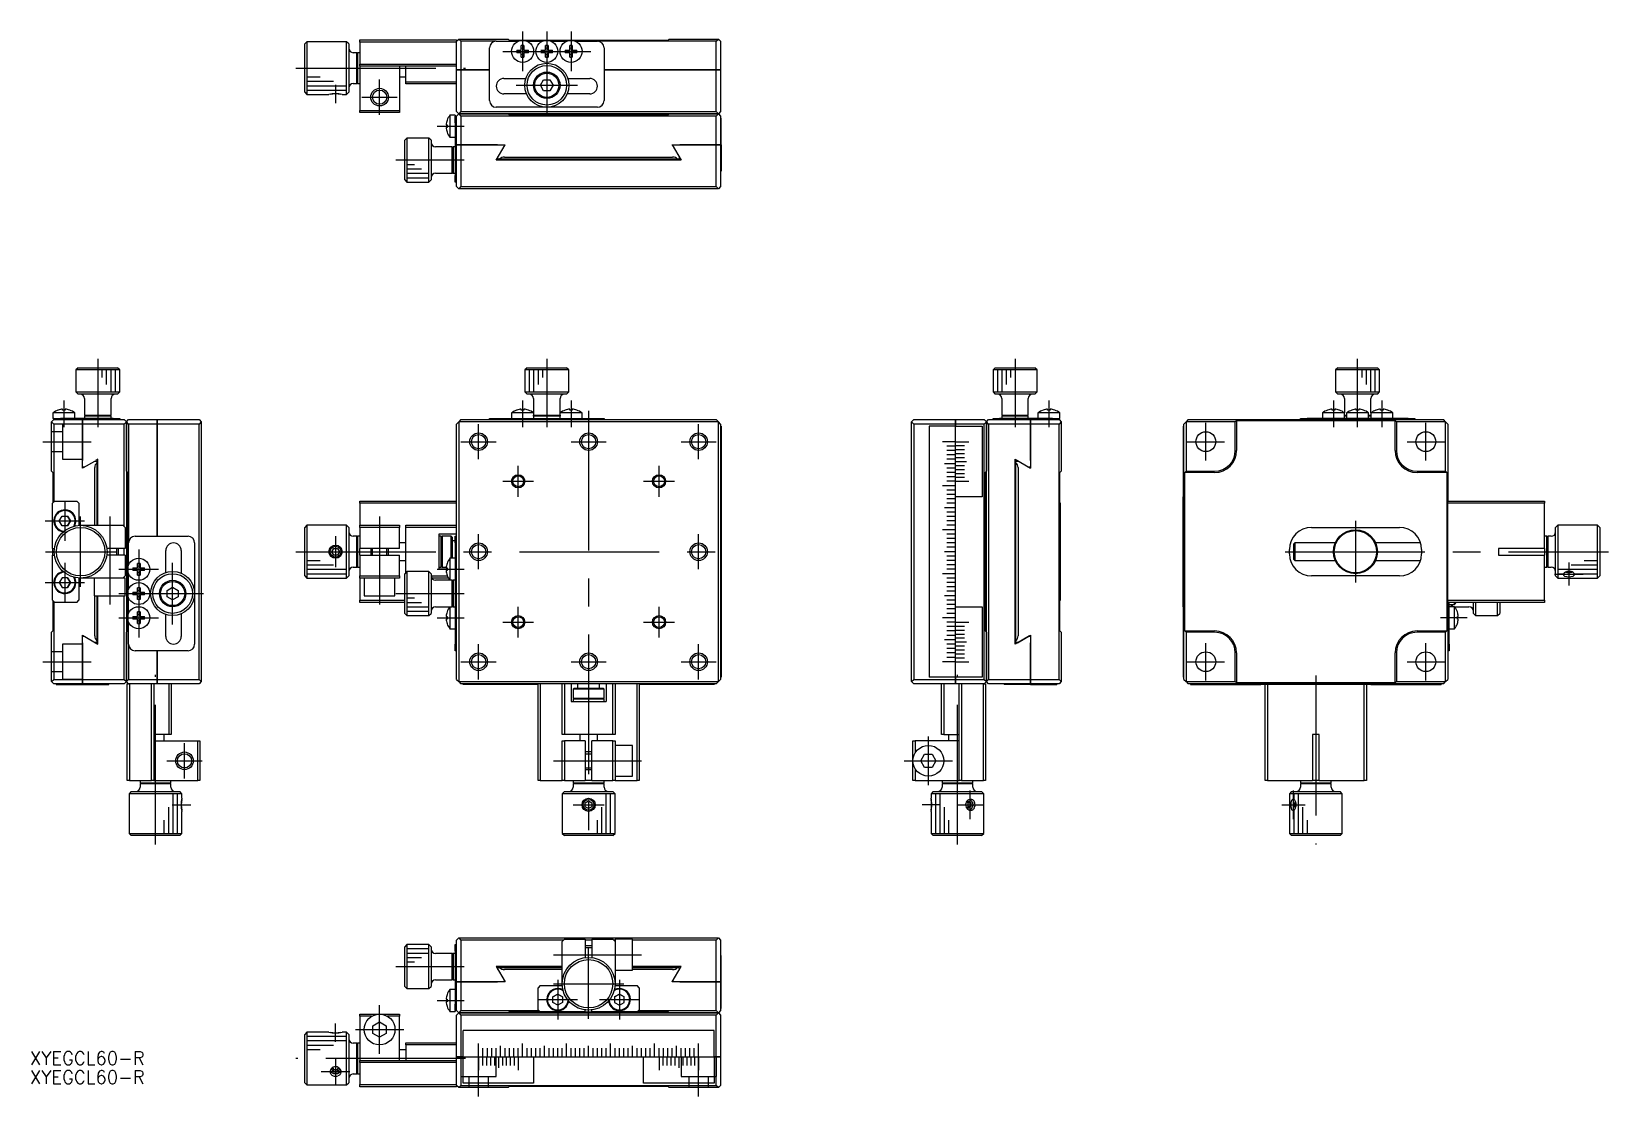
# Model space of a CAD drawing. Extents: x -127 to 232, y -124 to 118.
import ezdxf

# ---------------------------------------------------------------- set-up
doc = ezdxf.new("R2010")
doc.units = 0
doc.linetypes.add('CENTER', pattern=[50.8, 31.75, -6.35, 6.35, -6.35])
doc.linetypes.add('DASHED', pattern=[19.05, 12.7, -6.35])
doc.layers.get('0').update_dxf_attribs({"linetype": 'CONTINUOUS'})
doc.layers.add('CENTER', color=1, linetype='CENTER')
doc.styles.get("Standard").update_dxf_attribs({"font": 'txt.shx', "height": 3, "bigfont": 'bigfont.shx'})

# ---------------------------------------------------------------- blocks, each defined once
blk = doc.blocks.new('*U2')
at = {"color": 7, "linetype": 'CONTINUOUS'}
blk.add_text('XYEGCL60-R', height=3, dxfattribs=at).set_placement((-126.98, -116.55))
blk = doc.blocks.new('*U3')
at = {"color": 7, "linetype": 'CONTINUOUS'}
blk.add_text('XYEGCL60-R', height=3, dxfattribs=at).set_placement((-126.98, -120.88))

msp = doc.modelspace()

# ---------------------------------------------------------------- linework, layer by layer
at = {"color": 7, "linetype": 'CONTINUOUS'}
for p, q in [((-64, 115.87), (-64.5, 115.37)), ((-64.5, 109.87), (-64.5, 115.37)), ((-55, 115.87), (-64, 115.87)), ((-64, 115.87), (-64, 109.87)), ((-55, 103.87), (-55, 115.87)), ((-54.5, 115.37), (-55, 115.87)), ((-54.5, 115.37), (-54.5, 104.37)), ((-52, 116.27), (-30, 116.27)), ((-52, 115.77), (-52, 116.27)), ((-30, 115.77), (-52, 115.77)), ((-52, 115.77), (-52, 110.77)), ((-30, 115.97), (-29.5, 116.47)), ((-30, 116.27), (-30, 115.97)), ((-30, 109.47), (-30, 115.97)), ((-29.5, 116.47), (-18.3, 116.47)), ((-29.5, 116.47), (-29, 115.97)), ((-29, 115.97), (-29, 109.47)), ((-21, 115.97), (-29, 115.97)), ((-21, 115.97), (-15.98, 115.97)), ((-18, 116.17), (-18.3, 116.47)), ((-15, 116.17), (-18, 116.17)), ((-15.3, 113.97), (-15.3, 114.99)), ((-9.5, 116.17), (-15, 116.17)), ((-14.7, 114.99), (-14.7, 113.97)), ((-14.02, 115.97), (-10.48, 115.97)), ((-9.8, 113.97), (-9.8, 114.99)), ((-4, 116.17), (-9.5, 116.17)), ((-9.2, 114.99), (-9.2, 113.97)), ((-8.52, 115.97), (-4.98, 115.97)), ((-4.3, 113.97), (-4.3, 114.99)), ((18, 116.17), (-4, 116.17)), ((-3.7, 114.99), (-3.7, 113.97)), ((-3.02, 115.97), (2, 115.97)), ((29, 115.97), (2, 115.97)), ((18.3, 116.47), (18, 116.17)), ((18.3, 116.47), (29.5, 116.47)), ((29, 115.97), (29.5, 116.47)), ((29, 109.47), (29, 115.97)), ((29.5, 116.47), (30, 115.97)), ((30, 115.97), (30, 109.47)), ((-52.7, 113.37), (-53.5, 113.37)), ((-52.7, 106.37), (-52.7, 113.37)), ((-52.5, 113.17), (-52.7, 113.37)), ((-52.5, 113.37), (-52.5, 106.37)), ((-52, 113.37), (-52.5, 113.37)), ((-52.5, 113.17), (-52.5, 106.57)), ((-22.5, 102.47), (-22.5, 114.47)), ((-16.32, 113.97), (-15.3, 113.97)), ((-15.3, 113.37), (-16.32, 113.37)), ((-15.3, 112.35), (-15.3, 113.37)), ((-14.7, 113.97), (-13.68, 113.97)), ((-13.68, 113.37), (-14.7, 113.37)), ((-14.7, 113.37), (-14.7, 112.35)), ((-10.82, 113.97), (-9.8, 113.97)), ((-9.8, 113.37), (-10.82, 113.37)), ((-9.8, 112.35), (-9.8, 113.37)), ((-9.2, 113.97), (-8.18, 113.97)), ((-8.18, 113.37), (-9.2, 113.37)), ((-9.2, 113.37), (-9.2, 112.35)), ((-5.32, 113.97), (-4.3, 113.97)), ((-4.3, 113.37), (-5.32, 113.37)), ((-4.3, 112.35), (-4.3, 113.37)), ((-3.7, 113.97), (-2.68, 113.97)), ((-2.68, 113.37), (-3.7, 113.37)), ((-3.7, 113.37), (-3.7, 112.35)), ((3.5, 114.47), (3.5, 102.47)), ((-64.5, 104.37), (-64.5, 109.87)), ((-64, 109.87), (-64, 103.87)), ((-64, 107.87), (-61, 107.87)), ((-52, 110.77), (-30, 110.77)), ((-52, 110.27), (-52, 110.77)), ((-52, 110.27), (-52, 100.27)), ((-30, 110.27), (-52, 110.27)), ((-43, 110.27), (-43, 100.27)), ((-43, 107.87), (-41.5, 107.87)), ((-41.5, 106.77), (-41.5, 110.27)), ((-30, 99.97), (-30, 109.47)), ((-29, 109.47), (-30, 109.47)), ((-30, 109.47), (-29, 109.47)), ((-29, 109.47), (-29, 99.97)), ((-29, 109.47), (-22.5, 109.47)), ((-22.5, 109.47), (-29, 109.47)), ((-19.25, 107.52), (-14.25, 107.52)), ((-4.75, 107.52), (0.25, 107.52)), ((3.5, 109.47), (29, 109.47)), ((29, 109.47), (3.5, 109.47)), ((29, 99.97), (29, 109.47)), ((30, 109.47), (29, 109.47)), ((29, 109.47), (30, 109.47)), ((30, 109.47), (30, 99.97)), ((-64.5, 104.37), (-64, 103.87)), ((-64, 106.87), (-58, 106.87)), ((-64, 105.87), (-55, 105.87)), ((-64, 104.87), (-55, 104.87)), ((-55, 103.87), (-54.5, 104.37)), ((-53.5, 106.37), (-52.7, 106.37)), ((-52.7, 106.37), (-52.5, 106.57)), ((-52.5, 106.37), (-52, 106.37)), ((-41.5, 106.77), (-30, 106.77)), ((-41.5, 106.27), (-41.5, 106.77)), ((-30, 106.27), (-41.5, 106.27)), ((-14.1, 104.02), (-19.25, 104.02)), ((-10.94, 105.97), (-10.22, 107.22)), ((-10.22, 104.72), (-10.94, 105.97)), ((-10.22, 107.22), (-8.78, 107.22)), ((-8.78, 104.72), (-10.22, 104.72)), ((-8.78, 107.22), (-8.06, 105.97)), ((-8.06, 105.97), (-8.78, 104.72)), ((0.25, 104.02), (-4.9, 104.02)), ((-64, 103.87), (-59, 103.87)), ((-56, 103.87), (-55, 103.87)), ((-9.5, 100.97), (-21, 100.97)), ((2, 100.97), (-9.5, 100.97)), ((-52, 100.27), (-43, 100.27)), ((-52, 99.77), (-52, 100.27)), ((-43, 99.77), (-52, 99.77)), ((-43, 100.27), (-43, 99.77)), ((-32.38, 96.97), (-32.17, 96.97)), ((-32.17, 98.02), (-32.17, 97.99)), ((-32.17, 96.97), (-32.17, 96.37)), ((-31.52, 99.17), (-31.52, 94.17)), ((-30.3, 99.17), (-31.52, 99.17)), ((-30.3, 99.17), (-30.3, 98.97)), ((-30.3, 98.97), (-30, 98.97)), ((-30.3, 97.47), (-30.3, 98.97)), ((-30.3, 97.47), (-30.3, 85.47)), ((-29.5, 99.47), (-30, 99.97)), ((-30, 98.97), (-29.5, 99.47)), ((-30, 92.47), (-30, 98.97)), ((-29, 99.97), (-29.5, 99.47)), ((-18.3, 99.47), (-29.5, 99.47)), ((-29.5, 99.47), (-18.3, 99.47)), ((-29.5, 99.47), (-29, 98.97)), ((-29, 99.97), (29, 99.97)), ((29, 98.97), (-29, 98.97)), ((-29, 98.97), (-29, 92.47)), ((18.3, 99.47), (-18.3, 99.47)), ((-18, 99.17), (-18.3, 99.47)), ((18, 99.17), (-18, 99.17)), ((-11, 99.27), (-11.1, 99.17)), ((11, 99.27), (-11, 99.27)), ((11.1, 99.17), (11, 99.27)), ((18.3, 99.47), (18, 99.17)), ((29.5, 99.47), (18.3, 99.47)), ((18.3, 99.47), (29.5, 99.47)), ((29.5, 99.47), (29, 99.97)), ((29, 98.97), (29.5, 99.47)), ((29, 92.47), (29, 98.97)), ((30, 99.97), (29.5, 99.47)), ((29.5, 99.47), (30, 98.97)), ((30, 98.97), (30, 92.47)), ((30, 98.47), (30.15, 98.47)), ((30.15, 92.47), (30.15, 98.47)), ((-41.3, 93.97), (-41.8, 93.47)), ((-41.8, 84.47), (-41.8, 93.47)), ((-41.3, 93.97), (-41.3, 83.97)), ((-36.3, 93.97), (-41.3, 93.97)), ((-36.3, 83.97), (-36.3, 93.97)), ((-35.8, 93.47), (-36.3, 93.97)), ((-35.8, 93.47), (-35.8, 84.47)), ((-32.17, 96.37), (-32.38, 96.37)), ((-32.17, 95.35), (-32.17, 95.32)), ((-31.52, 94.17), (-30.3, 94.17)), ((-31, 91.97), (-34.8, 91.97)), ((-31, 85.97), (-31, 91.97)), ((-30.8, 91.77), (-31, 91.97)), ((-30.8, 91.97), (-30.8, 85.97)), ((-30.3, 91.97), (-30.8, 91.97)), ((-30.8, 91.77), (-30.8, 86.17)), ((-30, 82.97), (-30, 92.47)), ((-29, 92.47), (-30, 92.47)), ((-30, 92.47), (-29, 92.47)), ((-29, 92.47), (-29, 82.97)), ((-29, 92.47), (-20.7, 92.47)), ((-20.7, 92.47), (-29, 92.47)), ((-21, 88.97), (-18.98, 92.47)), ((-20.7, 92.47), (-18.98, 92.47)), ((-20.6, 89.17), (-20.6, 89.66)), ((-19.2, 92.47), (-19.2, 92.09)), ((-18.98, 92.47), (-19.1, 92.26)), ((-19.1, 89.67), (19.1, 89.67)), ((18.98, 92.47), (20.7, 92.47)), ((18.98, 92.47), (21, 88.97)), ((19.1, 92.26), (18.98, 92.47)), ((19.2, 92.09), (19.2, 92.47)), ((20.6, 89.66), (20.6, 89.17)), ((20.7, 92.47), (29, 92.47)), ((29, 92.47), (20.7, 92.47)), ((29, 82.97), (29, 92.47)), ((30, 92.47), (29, 92.47)), ((29, 92.47), (30, 92.47)), ((30, 92.47), (30, 82.97)), ((30.15, 92.47), (30, 92.47)), ((30, 92.47), (30.15, 92.47)), ((30.15, 92.47), (30.15, 86.47)), ((-41.3, 87.97), (-39.6, 87.97)), ((-41.3, 86.97), (-37.95, 86.97)), ((-31, 85.97), (-30.8, 86.17)), ((21, 88.97), (-21, 88.97)), ((-20.22, 89.17), (-20.6, 89.17)), ((20.22, 89.17), (-20.22, 89.17)), ((-6, 89.17), (-6, 88.97)), ((-5, 89.17), (-5, 88.97)), ((5, 88.97), (5, 89.17)), ((6, 89.17), (6, 88.97)), ((10, 88.97), (10, 89.17)), ((20.6, 89.17), (20.22, 89.17)), ((30, 86.47), (30.15, 86.47)), ((-41.8, 84.47), (-41.3, 83.97)), ((-41.3, 85.97), (-36.3, 85.97)), ((-41.3, 84.97), (-36.3, 84.97)), ((-41.3, 83.97), (-36.3, 83.97)), ((-36.3, 83.97), (-35.8, 84.47)), ((-34.8, 85.97), (-31, 85.97)), ((-30.8, 85.97), (-30.3, 85.97)), ((-30.3, 83.97), (-30.3, 85.47)), ((-30, 83.97), (-30.3, 83.97)), ((-29.5, 82.47), (-30, 82.97)), ((-29, 82.97), (-29.5, 82.47)), ((29.5, 82.47), (-29.5, 82.47)), ((-29, 82.97), (29, 82.97)), ((29.5, 82.47), (29, 82.97)), ((30, 82.97), (29.5, 82.47)), ((-116.03, 41.8), (-116.53, 41.3)), ((-106.53, 41.3), (-116.53, 41.3)), ((-116.53, 41.3), (-116.53, 36.3)), ((-116.03, 41.8), (-107.03, 41.8)), ((-110.53, 39.6), (-110.53, 41.3)), ((-109.53, 37.95), (-109.53, 41.3)), ((-108.53, 36.3), (-108.53, 41.3)), ((-107.53, 36.3), (-107.53, 41.3)), ((-106.53, 41.3), (-107.03, 41.8)), ((-106.53, 36.3), (-106.53, 41.3)), ((-14, 41.8), (-14.5, 41.3)), ((-4.5, 41.3), (-14.5, 41.3)), ((-14.5, 41.3), (-14.5, 36.3)), ((-14, 41.8), (-5, 41.8)), ((-13.5, 41.3), (-13.5, 36.3)), ((-12.5, 41.3), (-12.5, 36.3)), ((-11.5, 41.3), (-11.5, 37.95)), ((-10.5, 41.3), (-10.5, 39.6)), ((-4.5, 41.3), (-5, 41.8)), ((-4.5, 36.3), (-4.5, 41.3)), ((92.41, 41.8), (91.91, 41.3)), ((91.91, 41.3), (91.91, 36.3)), ((101.91, 41.3), (91.91, 41.3)), ((92.41, 41.8), (101.41, 41.8)), ((92.91, 41.3), (92.91, 36.3)), ((93.91, 41.3), (93.91, 36.3)), ((94.91, 41.3), (94.91, 37.95)), ((95.91, 41.3), (95.91, 39.6)), ((101.91, 41.3), (101.41, 41.8)), ((101.91, 36.3), (101.91, 41.3)), ((170.26, 41.8), (169.76, 41.3)), ((169.76, 41.3), (169.76, 36.3)), ((174.76, 41.3), (169.76, 41.3)), ((170.26, 41.8), (174.76, 41.8)), ((174.76, 41.8), (179.26, 41.8)), ((179.76, 41.3), (174.76, 41.3)), ((175.76, 39.6), (175.76, 41.3)), ((176.76, 37.95), (176.76, 41.3)), ((177.76, 36.3), (177.76, 41.3)), ((178.76, 36.3), (178.76, 41.3)), ((179.76, 41.3), (179.26, 41.8)), ((179.76, 36.3), (179.76, 41.3)), ((-116.53, 36.3), (-106.53, 36.3)), ((-116.53, 36.3), (-116.03, 35.8)), ((-107.03, 35.8), (-106.53, 36.3)), ((-14.5, 36.3), (-9.5, 36.3)), ((-14.5, 36.3), (-14, 35.8)), ((-9.5, 36.3), (-4.5, 36.3)), ((-5, 35.8), (-4.5, 36.3)), ((91.91, 36.3), (101.91, 36.3)), ((91.91, 36.3), (92.41, 35.8)), ((101.41, 35.8), (101.91, 36.3)), ((169.76, 36.3), (179.76, 36.3)), ((169.76, 36.3), (170.26, 35.8)), ((179.26, 35.8), (179.76, 36.3)), ((-119.53, 32.17), (-119.53, 32.38)), ((-118.93, 32.38), (-118.93, 32.17)), ((-107.03, 35.8), (-116.03, 35.8)), ((-114.53, 34.8), (-114.53, 31)), ((-108.53, 31), (-108.53, 34.8)), ((-15.3, 32.17), (-15.3, 32.38)), ((-14.7, 32.38), (-14.7, 32.17)), ((-9.5, 35.8), (-14, 35.8)), ((-12.5, 34.8), (-12.5, 31)), ((-5, 35.8), (-9.5, 35.8)), ((-6.5, 31), (-6.5, 34.8)), ((-4.3, 32.17), (-4.3, 32.38)), ((-3.7, 32.38), (-3.7, 32.17)), ((101.41, 35.8), (92.41, 35.8)), ((93.91, 34.8), (93.91, 31)), ((99.91, 31), (99.91, 34.8)), ((104.31, 32.17), (104.31, 32.38)), ((104.91, 32.38), (104.91, 32.17)), ((168.96, 32.17), (168.96, 32.38)), ((169.56, 32.38), (169.56, 32.17)), ((179.26, 35.8), (170.26, 35.8)), ((171.76, 34.8), (171.76, 31.52)), ((174.46, 32.17), (174.46, 32.38)), ((175.06, 32.38), (175.06, 32.17)), ((177.76, 31.52), (177.76, 34.8)), ((179.96, 32.17), (179.96, 32.38)), ((180.56, 32.38), (180.56, 32.17)), ((-122.03, 29.5), (-121.53, 30)), ((-122.03, 18.3), (-122.03, 29.5)), ((-121.53, 29), (-122.03, 29.5)), ((-121.73, 31.52), (-121.73, 30.3)), ((-119.23, 31.52), (-121.73, 31.52)), ((-121.53, 30.3), (-121.73, 30.3)), ((-121.53, 30.3), (-120.03, 30.3)), ((-121.53, 30), (-121.53, 30.3)), ((-121.53, 30), (-115.03, 30)), ((-121.53, 29), (-121.53, 11.3)), ((-115.03, 29), (-121.53, 29)), ((-120.54, 32.17), (-120.58, 32.17)), ((-108.03, 30.3), (-120.03, 30.3)), ((-118.93, 32.17), (-119.53, 32.17)), ((-116.73, 31.52), (-119.23, 31.52)), ((-117.88, 32.17), (-117.91, 32.17)), ((-116.73, 30.3), (-116.73, 31.52)), ((-115.03, 30), (-105.53, 30)), ((-115.03, 30), (-115.03, 29)), ((-115.03, 29), (-115.03, 30)), ((-105.53, 29), (-115.03, 29)), ((-115.03, 20.7), (-115.03, 29)), ((-115.03, 29), (-115.03, 20.7)), ((-114.53, 31), (-108.53, 31)), ((-114.53, 31), (-114.33, 30.8)), ((-108.53, 30.8), (-114.53, 30.8)), ((-114.53, 30.8), (-114.53, 30.3)), ((-108.73, 30.8), (-114.33, 30.8)), ((-108.73, 30.8), (-108.53, 31)), ((-108.53, 30.3), (-108.53, 30.8)), ((-108.03, 30.3), (-106.53, 30.3)), ((-106.53, 30.3), (-106.53, 30)), ((-105.53, 30), (-105.03, 29.5)), ((-105.03, 29.5), (-105.53, 29)), ((-105.53, 5.7), (-105.53, 29)), ((-105.03, 29.5), (-104.53, 30)), ((-105.03, 29.5), (-105.03, 18.3)), ((-105.03, 18.3), (-105.03, 29.5)), ((-104.53, 29), (-105.03, 29.5)), ((-104.53, 30), (-98.03, 30)), ((-104.53, 29), (-104.53, 2)), ((-98.03, 29), (-104.53, 29)), ((-98.03, 30), (-88.53, 30)), ((-98.03, 30), (-98.03, 29)), ((-98.03, 29), (-98.03, 30)), ((-98.03, 3.5), (-98.03, 29)), ((-98.03, 29), (-98.03, 3.5)), ((-88.53, 29), (-98.03, 29)), ((-88.53, 30), (-88.03, 29.5)), ((-88.03, 29.5), (-88.53, 29)), ((-88.53, -29), (-88.53, 29)), ((-88.03, 29.5), (-88.03, -29.5)), ((-29.5, 29.5), (-30, 29)), ((-30, -29), (-30, 29)), ((-29, 30), (-29.5, 29.5)), ((-29.5, 29.5), (-29.5, -29.5)), ((29.5, 29.5), (-29.5, 29.5)), ((-29, 30), (29, 30)), ((-22.5, 30), (-22.5, 30.3)), ((-22.5, 30.3), (3.5, 30.3)), ((-17.5, 31.52), (-17.5, 30.3)), ((-12.5, 31.52), (-17.5, 31.52)), ((-16.32, 32.17), (-16.35, 32.17)), ((-14.7, 32.17), (-15.3, 32.17)), ((-13.65, 32.17), (-13.68, 32.17)), ((-12.5, 31), (-9.5, 31)), ((-12.5, 31), (-12.3, 30.8)), ((-12.5, 30.8), (-12.5, 31)), ((-6.5, 30.8), (-12.5, 30.8)), ((-12.5, 30.8), (-12.5, 30.3)), ((-12.3, 30.8), (-12.5, 30.8)), ((-9.5, 31), (-6.5, 31)), ((-6.7, 30.8), (-6.5, 31)), ((-6.5, 30.8), (-6.7, 30.8)), ((-1.5, 31.52), (-6.5, 31.52)), ((-6.5, 31), (-6.5, 30.8)), ((-6.5, 30.3), (-6.5, 30.8)), ((-5.32, 32.17), (-5.35, 32.17)), ((-3.7, 32.17), (-4.3, 32.17)), ((-2.65, 32.17), (-2.68, 32.17)), ((-1.5, 30.3), (-1.5, 31.52)), ((3.5, 30.3), (3.5, 30)), ((29.5, 29.5), (29, 30)), ((29.5, -29.5), (29.5, 29.5)), ((30, 29), (29.5, 29.5)), ((30, 29), (30, -29)), ((73.41, 29.5), (73.91, 30)), ((73.41, -29.5), (73.41, 29.5)), ((73.91, 29), (73.41, 29.5)), ((73.91, 30), (83.41, 30)), ((73.91, 29), (73.91, -29)), ((83.41, 29), (73.91, 29)), ((83.41, 30), (89.91, 30)), ((83.41, 29), (83.41, 30)), ((83.41, 30), (83.41, 29)), ((89.91, 29), (83.41, 29)), ((83.41, 29), (83.41, 28.51)), ((83.41, 28.51), (83.41, 29)), ((89.91, 30), (90.41, 29.5)), ((90.41, 29.5), (89.91, 29)), ((89.91, -29), (89.91, 29)), ((90.41, 29.5), (90.91, 30)), ((90.41, 18.3), (90.41, 29.5)), ((90.41, 29.5), (90.41, 18.3)), ((90.91, 29), (90.41, 29.5)), ((90.91, 30), (100.41, 30)), ((90.91, 29), (90.91, -29)), ((100.41, 29), (90.91, 29)), ((91.91, 30.3), (93.41, 30.3)), ((91.91, 30), (91.91, 30.3)), ((105.41, 30.3), (93.41, 30.3)), ((93.91, 31), (99.91, 31)), ((93.91, 31), (94.11, 30.8)), ((93.91, 30.8), (93.91, 30.3)), ((99.91, 30.8), (93.91, 30.8)), ((99.71, 30.8), (94.11, 30.8)), ((99.71, 30.8), (99.91, 31)), ((99.91, 30.3), (99.91, 30.8)), ((100.41, 30), (106.91, 30)), ((100.41, 29), (100.41, 30)), ((100.41, 30), (100.41, 29)), ((100.41, 29), (100.41, 20.7)), ((100.41, 20.7), (100.41, 29)), ((106.91, 29), (100.41, 29)), ((102.11, 31.52), (102.11, 30.3)), ((107.11, 31.52), (102.11, 31.52)), ((103.29, 32.17), (103.26, 32.17)), ((104.91, 32.17), (104.31, 32.17)), ((105.41, 30.3), (106.91, 30.3)), ((105.96, 32.17), (105.92, 32.17)), ((106.91, 30.3), (106.91, 30)), ((107.11, 30.3), (106.91, 30.3)), ((106.91, 30), (107.41, 29.5)), ((107.41, 29.5), (106.91, 29)), ((106.91, -29), (106.91, 29)), ((107.11, 30.3), (107.11, 31.52)), ((107.41, 29.5), (107.41, 18.3)), ((135.76, 29.5), (135.26, 29)), ((135.26, -29), (135.26, 29)), ((136.26, 30), (135.76, 29.5)), ((135.76, 29.5), (135.76, 18.3)), ((146.96, 29.5), (135.76, 29.5)), ((136.26, 30), (163.26, 30)), ((146.96, 29.5), (147.26, 29.8)), ((146.96, 23), (146.96, 29.5)), ((147.26, 29.8), (183.26, 29.8)), ((147.26, 29.8), (147.26, 23)), ((161.76, 30.3), (163.26, 30.3)), ((161.76, 30), (161.76, 30.3)), ((168.28, 30.3), (163.26, 30.3)), ((163.26, 30), (186.26, 30)), ((163.26, 30), (186.26, 30)), ((171.76, 31.52), (166.76, 31.52)), ((166.76, 31.52), (166.76, 30.3)), ((167.94, 32.17), (167.91, 32.17)), ((170.24, 30.3), (168.28, 30.3)), ((169.56, 32.17), (168.96, 32.17)), ((171.76, 30.3), (170.24, 30.3)), ((170.61, 32.17), (170.57, 32.17)), ((171.76, 30.3), (171.76, 31.52)), ((171.76, 31), (171.96, 30.8)), ((171.76, 31), (172.26, 31)), ((172.26, 30.8), (171.76, 30.8)), ((177.76, 30.3), (171.76, 30.3)), ((172.26, 31.52), (172.26, 30.3)), ((177.26, 31.52), (172.26, 31.52)), ((173.44, 32.17), (173.41, 32.17)), ((175.06, 32.17), (174.46, 32.17)), ((176.11, 32.17), (176.07, 32.17)), ((177.26, 30.3), (177.26, 31.52)), ((177.26, 31), (177.76, 31)), ((177.76, 30.8), (177.26, 30.8)), ((177.56, 30.8), (177.76, 31)), ((182.76, 31.52), (177.76, 31.52)), ((177.76, 31.52), (177.76, 30.3)), ((179.28, 30.3), (177.76, 30.3)), ((178.94, 32.17), (178.91, 32.17)), ((181.24, 30.3), (179.28, 30.3)), ((180.56, 32.17), (179.96, 32.17)), ((186.26, 30.3), (181.24, 30.3)), ((181.61, 32.17), (181.57, 32.17)), ((182.76, 30.3), (182.76, 31.52)), ((183.26, 23), (183.26, 29.8)), ((183.26, 29.8), (183.56, 29.5)), ((194.76, 29.5), (183.56, 29.5)), ((183.56, 29.5), (183.56, 23)), ((186.26, 30.3), (187.76, 30.3)), ((186.26, 30), (194.26, 30)), ((187.76, 30.3), (187.76, 30)), ((194.76, 29.5), (194.26, 30)), ((194.76, 18.3), (194.76, 29.5)), ((195.26, 29), (194.76, 29.5)), ((195.26, 29), (195.26, 11.3)), ((30, 28.5), (30.15, 28.5)), ((30.15, 28.5), (30.15, -28.5)), ((77.41, 28.5), (77.41, -28.5)), ((83.41, 28.5), (77.41, 28.5)), ((83.41, 28.5), (89.41, 28.5)), ((83.41, 25.01), (83.41, 28.5)), ((83.41, 25.01), (83.41, 28.5)), ((89.41, 28.5), (89.41, 12.5)), ((135.11, 28.5), (135.11, 12.5)), ((135.26, 28.5), (135.11, 28.5)), ((80.91, 25), (80.41, 25)), ((81.41, 25), (80.91, 25)), ((83.41, 25), (81.41, 25)), ((83.41, 24), (81.41, 24)), ((83.41, 23), (81.41, 23)), ((83.41, 22), (81.41, 22)), ((83.41, 25), (83.41, 25.01)), ((83.41, 25), (83.41, 25.01)), ((83.41, 25), (85.41, 25)), ((83.41, 24.99), (83.41, 25)), ((83.41, 24.99), (83.41, 25)), ((83.41, 24.11), (83.41, 24.99)), ((83.41, 24.1), (83.41, 24.99)), ((83.41, 24.1), (83.41, 24.11)), ((83.41, 24.1), (85.41, 24.1)), ((83.41, 24.09), (83.41, 24.1)), ((83.41, 24.01), (83.41, 24.1)), ((83.41, 24), (83.41, 24.09)), ((83.41, 24), (83.41, 24.01)), ((83.41, 23.21), (83.41, 24)), ((83.41, 23.99), (83.41, 24)), ((83.41, 23.2), (83.41, 23.99)), ((83.41, 23.2), (83.41, 23.21)), ((83.41, 23.2), (85.41, 23.2)), ((83.41, 23.19), (83.41, 23.2)), ((83.41, 23.01), (83.41, 23.2)), ((83.41, 23), (83.41, 23.19)), ((83.41, 23), (83.41, 23.01)), ((83.41, 22.31), (83.41, 23)), ((83.41, 22.99), (83.41, 23)), ((83.41, 22.3), (83.41, 22.99)), ((83.41, 22.3), (83.41, 22.31)), ((83.41, 22.3), (85.41, 22.3)), ((83.41, 22.29), (83.41, 22.3)), ((83.41, 22.01), (83.41, 22.3)), ((83.41, 22), (83.41, 22.29)), ((83.41, 22), (83.41, 22.01)), ((83.41, 21.41), (83.41, 22)), ((83.41, 21.99), (83.41, 22)), ((83.41, 21.4), (83.41, 21.99)), ((85.41, 25), (85.91, 25)), ((85.91, 25), (86.41, 25)), ((-122.03, 18.3), (-121.73, 18)), ((-121.73, 18), (-121.73, 11.1)), ((-115.03, 18.98), (-115.03, 20.7)), ((-114.65, 19.2), (-115.03, 19.2)), ((-114.82, 19.1), (-115.03, 18.98)), ((-114.82, 19.1), (-112.22, 20.6)), ((-112.23, 6), (-112.23, 19.1)), ((-112.22, 20.6), (-111.73, 20.6)), ((-111.53, 21), (-112.05, 20.7)), ((-111.73, 20.6), (-111.73, 20.22)), ((-111.73, 20.22), (-111.73, 6)), ((-111.53, 6), (-111.53, 21)), ((-105.03, 18.3), (-105.03, -18.3)), ((-105.03, 18.3), (-104.73, 18)), ((-104.73, 18), (-104.73, -4)), ((81.41, 20), (80.91, 20)), ((83.41, 21), (81.41, 21)), ((83.41, 20), (81.41, 20)), ((83.41, 19), (81.41, 19)), ((83.41, 18), (81.41, 18)), ((83.41, 21.4), (83.41, 21.41)), ((83.41, 21.4), (85.41, 21.4)), ((83.41, 21.39), (83.41, 21.4)), ((83.41, 21.01), (83.41, 21.4)), ((83.41, 21), (83.41, 21.39)), ((83.41, 21), (83.41, 21.01)), ((83.41, 20.51), (83.41, 21)), ((83.41, 20.99), (83.41, 21)), ((83.41, 20.5), (83.41, 20.99)), ((83.41, 20.5), (83.41, 20.51)), ((83.41, 20.5), (85.41, 20.5)), ((83.41, 20.49), (83.41, 20.5)), ((83.41, 20.01), (83.41, 20.5)), ((83.41, 20), (83.41, 20.49)), ((83.41, 20), (83.41, 20.01)), ((83.41, 19.61), (83.41, 20)), ((83.41, 19.99), (83.41, 20)), ((83.41, 19.6), (83.41, 19.99)), ((83.41, 19.6), (83.41, 19.61)), ((83.41, 19.6), (85.41, 19.6)), ((83.41, 19.59), (83.41, 19.6)), ((83.41, 19.01), (83.41, 19.6)), ((83.41, 19), (83.41, 19.59)), ((83.41, 19), (83.41, 19.01)), ((83.41, 18.71), (83.41, 19)), ((83.41, 18.99), (83.41, 19)), ((83.41, 18.7), (83.41, 18.99)), ((83.41, 18.7), (83.41, 18.71)), ((83.41, 18.7), (85.41, 18.7)), ((83.41, 18.69), (83.41, 18.7)), ((83.41, 18.01), (83.41, 18.7)), ((83.41, 18), (83.41, 18.69)), ((83.41, 18), (83.41, 18.01)), ((83.41, 17.81), (83.41, 18)), ((83.41, 17.99), (83.41, 18)), ((83.41, 17.8), (83.41, 17.99)), ((85.41, 20.5), (85.91, 20.5)), ((90.11, 18), (90.41, 18.3)), ((90.11, -18), (90.11, 18)), ((90.41, -18.3), (90.41, 18.3)), ((96.91, -21), (96.91, 21)), ((96.91, 21), (100.41, 18.98)), ((97.11, 20.22), (97.11, 20.6)), ((97.11, 20.6), (97.6, 20.6)), ((97.11, -20.22), (97.11, 20.22)), ((97.61, 19.1), (97.61, -19.1)), ((100.41, 19.2), (100.03, 19.2)), ((100.41, 18.98), (100.2, 19.1)), ((100.41, 20.7), (100.41, 18.98)), ((107.11, 18), (107.41, 18.3)), ((107.11, -18), (107.11, 18)), ((135.46, 18), (135.76, 18.3)), ((135.46, -18), (135.46, 18)), ((142.26, 18), (135.46, 18)), ((135.76, 18.3), (142.26, 18.3)), ((188.26, 18.3), (194.76, 18.3)), ((195.06, 18), (188.26, 18)), ((194.76, 18.3), (195.06, 18)), ((195.06, 18), (195.06, -18)), ((80.91, 15), (80.41, 15)), ((81.41, 15), (80.91, 15)), ((83.41, 17), (81.41, 17)), ((83.41, 16), (81.41, 16)), ((83.41, 15), (81.41, 15)), ((83.41, 17.8), (83.41, 17.81)), ((83.41, 17.01), (83.41, 17.8)), ((83.41, 17.8), (85.41, 17.8)), ((83.41, 17.79), (83.41, 17.8)), ((83.41, 17), (83.41, 17.79)), ((83.41, 17), (83.41, 17.01)), ((83.41, 16.91), (83.41, 17)), ((83.41, 16.99), (83.41, 17)), ((83.41, 16.9), (83.41, 16.99)), ((83.41, 16.9), (83.41, 16.91)), ((83.41, 16.9), (85.41, 16.9)), ((83.41, 16.89), (83.41, 16.9)), ((83.41, 16.01), (83.41, 16.9)), ((83.41, 16.01), (83.41, 16.89)), ((83.41, 16), (83.41, 16.01)), ((83.41, 16), (83.41, 16.01)), ((83.41, 16), (85.41, 16)), ((83.41, 15.99), (83.41, 16)), ((83.41, 15.99), (83.41, 16)), ((83.41, 15), (83.41, 15.99)), ((83.41, 15.01), (83.41, 15.99)), ((83.41, 15), (83.41, 15.01)), ((83.41, 14), (83.41, 15)), ((83.41, 14.99), (83.41, 15)), ((83.41, 14.01), (83.41, 14.99)), ((85.41, 16), (85.91, 16)), ((85.91, 16), (86.41, 16)), ((-121.33, 11.5), (-121.83, 11)), ((-121.83, 0.75), (-121.83, 11)), ((-121.33, 11.5), (-116.33, 11.5)), ((-115.83, 11), (-116.33, 11.5)), ((-115.83, 11), (-115.83, 6)), ((-52, 11.5), (-30, 11.5)), ((-52, 11), (-52, 11.5)), ((-30, 11), (-52, 11)), ((-52, 11), (-52, 6)), ((83.41, 14), (81.41, 14)), ((83.41, 13), (81.41, 13)), ((83.41, 12), (81.41, 12)), ((83.41, 11), (81.41, 11)), ((83.41, 14), (83.41, 14.01)), ((83.41, 13), (83.41, 14)), ((83.41, 13.99), (83.41, 14)), ((83.41, 13.01), (83.41, 13.99)), ((83.41, 13), (83.41, 13.01)), ((83.41, 12.5), (83.41, 13)), ((83.41, 12.99), (83.41, 13)), ((83.41, 12.5), (83.41, 12.99)), ((89.41, 12.5), (83.41, 12.5)), ((83.41, 12.49), (83.41, 12.5)), ((83.41, 12), (83.41, 12.49)), ((83.41, 11), (83.41, 12)), ((83.41, 10), (83.41, 11)), ((107.21, 11), (107.11, 11.1)), ((107.21, -11), (107.21, 11)), ((135.26, 12.5), (135.11, 12.5)), ((135.11, 12), (135.11, 12.49)), ((135.11, 11), (135.11, 12)), ((135.11, 10), (135.11, 11)), ((195.26, 11.5), (217.26, 11.5)), ((195.26, 11), (195.26, 11.3)), ((195.26, -11), (195.26, 11)), ((217.26, 11), (195.26, 11)), ((217.26, 11.5), (217.26, 11)), ((217.26, 0.75), (217.26, 11)), ((-120.3, 7), (-119.66, 8.1)), ((-119.66, 8.1), (-118.39, 8.1)), ((-117.76, 7), (-118.39, 8.1)), ((-118.39, 8.1), (-117.76, 7)), ((81.41, 10), (80.91, 10)), ((83.41, 10), (81.41, 10)), ((83.41, 9), (81.41, 9)), ((83.41, 8), (81.41, 8)), ((83.41, 9), (83.41, 10)), ((83.41, 8), (83.41, 9)), ((83.41, 7), (83.41, 8)), ((135.11, 9), (135.11, 10)), ((135.11, 8), (135.11, 9)), ((135.11, 7), (135.11, 8)), ((-119.66, 5.9), (-120.3, 7)), ((-118.39, 5.9), (-119.66, 5.9)), ((-118.39, 5.9), (-117.76, 7)), ((-117.76, 7), (-118.39, 5.9)), ((-115.83, 6), (-115.43, 6)), ((-115.43, 6), (-105.83, 6)), ((-105.33, 5.5), (-105.83, 6)), ((-105.33, 5.5), (-105.33, 0.75)), ((-64, 6), (-64.5, 5.5)), ((-64.5, -5.5), (-64.5, 5.5)), ((-55, 6), (-64, 6)), ((-64, 6), (-64, -6)), ((-55, -6), (-55, 6)), ((-54.5, 5.5), (-55, 6)), ((-54.5, 5.5), (-54.5, -5.5)), ((-52, 6), (-43, 6)), ((-52, 5.5), (-52, 6)), ((-52, 5.5), (-52, 0.75)), ((-43, 5.5), (-52, 5.5)), ((-43, 6), (-43, 5.5)), ((-43, 0.75), (-43, 5.5)), ((-41.5, 6), (-30, 6)), ((-41.5, 5.5), (-41.5, 6)), ((-30, 5.5), (-41.5, 5.5)), ((-41.5, -4.7), (-41.5, 5.5)), ((-30, 4), (-34, 4)), ((-34, 4), (-34, -4)), ((80.91, 5), (80.41, 5)), ((81.41, 5), (80.91, 5)), ((83.41, 7), (81.41, 7)), ((83.41, 6), (81.41, 6)), ((83.41, 5), (81.41, 5)), ((83.41, 4), (81.41, 4)), ((83.41, 6), (83.41, 7)), ((83.41, 5), (83.41, 6)), ((83.41, 4), (83.41, 5)), ((83.41, 3), (83.41, 4)), ((97.11, 6), (96.91, 6)), ((97.11, 5), (96.91, 5)), ((135.11, 6), (135.11, 7)), ((135.11, 5), (135.11, 6)), ((135.11, 4), (135.11, 5)), ((135.11, 3), (135.11, 4)), ((164.26, 5.5), (184.26, 5.5)), ((220.26, 6), (219.76, 5.5)), ((219.76, -5.5), (219.76, 5.5)), ((229.26, 6), (220.26, 6)), ((220.26, 6), (220.26, -6)), ((229.26, -6), (229.26, 6)), ((229.76, 5.5), (229.26, 6)), ((229.76, 5.5), (229.76, -5.5)), ((-121.83, 0.75), (-121.83, -0.75)), ((-121.83, 0.75), (-121.38, 0.75)), ((-109.62, 1.5), (-109.62, 1.5)), ((-105.33, 0.75), (-109.48, 0.75)), ((-106.83, -0.75), (-106.83, 0.75)), ((-105.53, -0.75), (-105.53, 0.75)), ((-104.53, -3.02), (-104.53, 2)), ((-103.03, 3.5), (-91.03, 3.5)), ((-96.08, -4.75), (-96.08, 0.25)), ((-92.58, 0.25), (-92.58, -4.9)), ((-89.53, 2), (-89.53, -9.5)), ((-58.37, 0), (-57.93, 0.75)), ((-57.93, -0.75), (-58.37, 0)), ((-57.93, 0.75), (-57.07, 0.75)), ((-57.07, 0.75), (-56.63, 0)), ((-56.63, 0), (-57.07, -0.75)), ((-52.7, 3.5), (-53.5, 3.5)), ((-52.7, -3.5), (-52.7, 3.5)), ((-52.5, 3.3), (-52.7, 3.5)), ((-52.5, 3.5), (-52.5, -3.5)), ((-52.5, 3.5), (-52.5, 3.3)), ((-52, 3.5), (-52.5, 3.5)), ((-43, 0.75), (-52, 0.75)), ((-52, -0.75), (-52, 0.75)), ((-49.5, 0.75), (-49.5, -0.75)), ((-45.5, -0.75), (-45.5, 0.75)), ((-41.5, 2), (-43, 2)), ((-33.5, 3.5), (-34, 3.5)), ((-33.5, -3.5), (-33.5, 3.5)), ((-33.3, 3.5), (-33.5, 3.3)), ((-33.5, 3.3), (-33.5, 3.5)), ((-33.3, 3.5), (-33.3, -3.5)), ((-31.2, 3.5), (-33.3, 3.5)), ((-31.2, -1.5), (-31.2, 3.5)), ((-31, 3.3), (-31.2, 3.5)), ((-31, 3.3), (-31, -1.5)), ((-30.3, 2.5), (-31, 2.5)), ((-30.3, 3.5), (-30, 3.5)), ((-30.3, 2), (-30.3, 3.5)), ((-30.3, 2), (-30.3, -21)), ((81.41, 0), (80.91, 0)), ((83.41, 3), (81.41, 3)), ((83.41, 2), (81.41, 2)), ((83.41, 1), (81.41, 1)), ((83.41, 0), (81.41, 0)), ((83.41, 2), (83.41, 3)), ((83.41, 1), (83.41, 2)), ((83.41, 0), (83.41, 1)), ((83.41, -1), (83.41, 0)), ((135.11, 2), (135.11, 3)), ((135.11, 1), (135.11, 2)), ((135.11, 0), (135.11, 1)), ((135.11, -1), (135.11, 0)), ((159.26, -0.5), (159.26, 0.5)), ((160.46, 2), (160.26, 1.8)), ((160.26, 0.3), (160.26, 1.8)), ((160.26, -1.8), (160.26, 0.3)), ((169.67, 2), (160.46, 2)), ((160.46, 2), (160.46, 0.33)), ((160.46, 0.33), (160.46, -2)), ((169.68, 2), (169.67, 2)), ((169.68, 2), (169.67, 2)), ((189.03, 2), (178.84, 2)), ((178.84, 2), (178.84, 2)), ((178.84, 2), (178.84, 2)), ((189.26, 0.5), (189.26, -0.5)), ((217.26, 0.75), (206.76, 0.75)), ((206.76, 0.75), (206.76, -0.75)), ((217.76, 3.5), (217.26, 3.5)), ((217.26, 0.75), (217.26, -0.75)), ((217.26, 0.75), (217.26, -0.75)), ((217.76, -3.5), (217.76, 3.5)), ((217.96, 3.5), (217.76, 3.3)), ((217.76, -3.3), (217.76, 3.3)), ((217.96, 3.5), (217.96, -3.5)), ((218.76, 3.5), (217.96, 3.5)), ((-121.83, -11), (-121.83, -0.75)), ((-121.83, -0.75), (-121.38, -0.75)), ((-105.33, -0.75), (-109.48, -0.75)), ((-105.33, -0.75), (-105.33, -5.5)), ((-102.53, -3.7), (-102.53, -2.68)), ((-101.93, -2.68), (-101.93, -3.7)), ((-64, -2), (-61, -2)), ((-64, -3), (-58, -3)), ((-57.07, -0.75), (-57.93, -0.75)), ((-53.5, -3.5), (-52.7, -3.5)), ((-52.7, -3.5), (-52.5, -3.3)), ((-52.5, -3.3), (-52.5, -3.5)), ((-52.5, -3.5), (-52, -3.5)), ((-52, -0.75), (-43, -0.75)), ((-52, -0.75), (-52, -5.5)), ((-43, -5.5), (-43, -0.75)), ((-43, -2), (-41.5, -2)), ((-34, -3.5), (-33.5, -3.5)), ((-33.5, -3.5), (-33.5, -3.3)), ((-33.5, -3.3), (-33.3, -3.5)), ((-33.3, -3.5), (-32.36, -3.5)), ((-32.17, -2.65), (-32.17, -2.68)), ((-31.52, -1.5), (-31.52, -6.5)), ((-30.3, -1.5), (-31.52, -1.5)), ((83.41, -1), (81.41, -1)), ((83.41, -2), (81.41, -2)), ((83.41, -3), (81.41, -3)), ((83.41, -2), (83.41, -1)), ((83.41, -3), (83.41, -2)), ((83.41, -4), (83.41, -3)), ((135.11, -2), (135.11, -1)), ((135.11, -3), (135.11, -2)), ((135.11, -4), (135.11, -3)), ((160.26, -1.8), (160.46, -2)), ((160.46, -2), (169.67, -2)), ((169.67, -2), (169.68, -2)), ((169.67, -2), (169.68, -2)), ((178.84, -2), (189.03, -2)), ((206.76, -0.75), (217.26, -0.75)), ((217.26, -11), (217.26, -0.75)), ((217.26, -3.5), (217.76, -3.5)), ((217.76, -3.3), (217.96, -3.5)), ((217.96, -3.5), (218.76, -3.5)), ((223.26, -3), (229.26, -3)), ((226.26, -2), (229.26, -2)), ((-119.66, -5.9), (-120.3, -7)), ((-120.3, -7), (-119.66, -8.1)), ((-118.39, -5.9), (-119.66, -5.9)), ((-118.39, -5.9), (-117.76, -7)), ((-117.76, -7), (-118.39, -5.9)), ((-117.76, -7), (-118.39, -8.1)), ((-118.39, -8.1), (-117.76, -7)), ((-117.03, -5.78), (-117.03, -5.78)), ((-115.83, -6), (-115.83, -11)), ((-115.43, -6), (-115.83, -6)), ((-105.83, -6), (-115.43, -6)), ((-112.33, -6), (-112.33, -10)), ((-105.83, -6), (-105.33, -5.5)), ((-105.33, -6), (-105.83, -6)), ((-105.53, -6), (-105.53, -5.7)), ((-105.33, -10), (-105.33, -6)), ((-104.73, -4), (-104.73, -9.5)), ((-104.53, -8.52), (-104.53, -4.98)), ((-103.54, -3.7), (-102.53, -3.7)), ((-102.53, -4.3), (-103.54, -4.3)), ((-102.53, -5.32), (-102.53, -4.3)), ((-101.93, -3.7), (-100.91, -3.7)), ((-100.91, -4.3), (-101.93, -4.3)), ((-101.93, -4.3), (-101.93, -5.32)), ((-64.5, -5.5), (-64, -6)), ((-64, -4), (-55, -4)), ((-64, -5), (-55, -5)), ((-64, -6), (-55, -6)), ((-55, -6), (-54.5, -5.5)), ((-52, -5.5), (-43, -5.5)), ((-52, -6), (-52, -5.5)), ((-52, -6), (-52, -11)), ((-49.3, -6), (-52, -6)), ((-51, -6), (-51, -10)), ((-45.7, -6), (-49.3, -6)), ((-43, -6), (-45.7, -6)), ((-44, -10), (-44, -6)), ((-43, -5.5), (-43, -6)), ((-41.3, -4.5), (-41.8, -5)), ((-41.8, -14), (-41.8, -5)), ((-41.3, -4.5), (-41.3, -14.5)), ((-36.3, -4.5), (-41.3, -4.5)), ((-36.3, -9.5), (-36.3, -4.5)), ((-35.8, -5), (-36.3, -4.5)), ((-35.8, -5), (-35.8, -9.5)), ((-35.8, -5.5), (-32.11, -5.5)), ((-31.86, -6), (-35.67, -6)), ((-31, -6.5), (-34.8, -6.5)), ((-32.17, -4), (-34, -4)), ((-32.38, -3.7), (-32.17, -3.7)), ((-32.17, -4.3), (-32.38, -4.3)), ((-32.17, -3.7), (-32.17, -4.3)), ((-32.17, -5.32), (-32.17, -5.35)), ((-31, -9.5), (-31, -6.5)), ((-30.8, -6.7), (-31, -6.5)), ((-31, -6.5), (-30.8, -6.5)), ((-30.8, -6.5), (-30.8, -12.5)), ((-30.8, -6.5), (-30.8, -6.7)), ((-30.3, -6.5), (-30.8, -6.5)), ((80.91, -5), (80.41, -5)), ((81.41, -5), (80.91, -5)), ((83.41, -4), (81.41, -4)), ((83.41, -5), (81.41, -5)), ((83.41, -6), (81.41, -6)), ((83.41, -7), (81.41, -7)), ((83.41, -5), (83.41, -4)), ((83.41, -6), (83.41, -5)), ((83.41, -7), (83.41, -6)), ((83.41, -8), (83.41, -7)), ((96.91, -5), (97.11, -5)), ((97.11, -6), (96.91, -6)), ((135.11, -5), (135.11, -4)), ((135.11, -6), (135.11, -5)), ((135.11, -7), (135.11, -6)), ((135.11, -8), (135.11, -7)), ((184.26, -5.5), (164.26, -5.5)), ((219.76, -5.5), (220.26, -6)), ((220.26, -4), (229.26, -4)), ((220.26, -5), (221.52, -5)), ((220.26, -6), (229.26, -6)), ((221.53, -5.07), (221.51, -5.18)), ((221.51, -5.18), (221.51, -5.2)), ((221.51, -5.2), (221.53, -5.31)), ((221.59, -4.96), (221.53, -5.07)), ((221.53, -5.31), (221.58, -5.4)), ((221.58, -5.4), (221.67, -5.48)), ((221.65, -4.88), (221.59, -4.96)), ((221.74, -4.8), (221.65, -4.88)), ((221.67, -5.48), (221.79, -5.55)), ((222.06, -4.67), (221.97, -4.64)), ((222.15, -4.7), (222.06, -4.67)), ((222.24, -4.73), (222.15, -4.7)), ((222.34, -4.75), (222.24, -4.73)), ((223.19, -4.53), (222.32, -4.53)), ((222.44, -4.76), (222.34, -4.75)), ((222.55, -4.77), (222.44, -4.76)), ((222.65, -4.78), (222.55, -4.77)), ((222.76, -4.78), (222.65, -4.78)), ((222.86, -4.78), (222.76, -4.78)), ((222.97, -4.77), (222.86, -4.78)), ((223.07, -4.76), (222.97, -4.77)), ((223.18, -4.75), (223.07, -4.76)), ((223.27, -4.73), (223.18, -4.75)), ((223.37, -4.7), (223.27, -4.73)), ((223.46, -4.67), (223.37, -4.7)), ((223.55, -4.64), (223.46, -4.67)), ((223.79, -4.81), (223.7, -4.73)), ((223.71, -5.55), (223.81, -5.5)), ((223.87, -4.89), (223.79, -4.81)), ((223.81, -5.5), (223.91, -5.42)), ((223.93, -4.97), (223.87, -4.89)), ((223.91, -5.42), (223.97, -5.34)), ((223.99, -5.08), (223.93, -4.97)), ((223.95, -5), (229.26, -5)), ((223.97, -5.34), (224.01, -5.24)), ((224.01, -5.2), (223.99, -5.08)), ((224.01, -5.24), (224.01, -5.2)), ((229.26, -6), (229.76, -5.5)), ((-119.66, -8.1), (-118.39, -8.1)), ((-112.33, -10), (-105.33, -10)), ((-112.23, -19.1), (-112.23, -10)), ((-111.73, -10), (-111.73, -20.22)), ((-111.53, -21), (-111.53, -10)), ((-105.53, -29), (-105.53, -10)), ((-104.73, -9.5), (-104.73, -15)), ((-104.53, -14.02), (-104.53, -10.48)), ((-103.54, -9.2), (-102.53, -9.2)), ((-102.53, -9.8), (-103.54, -9.8)), ((-102.53, -9.2), (-102.53, -8.18)), ((-102.53, -10.82), (-102.53, -9.8)), ((-101.93, -8.18), (-101.93, -9.2)), ((-101.93, -9.2), (-100.91, -9.2)), ((-100.91, -9.8), (-101.93, -9.8)), ((-101.93, -9.8), (-101.93, -10.82)), ((-95.78, -8.78), (-94.53, -8.06)), ((-95.78, -10.22), (-95.78, -8.78)), ((-94.53, -10.94), (-95.78, -10.22)), ((-94.53, -8.06), (-93.28, -8.78)), ((-93.28, -10.22), (-94.53, -10.94)), ((-93.28, -8.78), (-93.28, -10.22)), ((-89.53, -9.5), (-89.53, -21)), ((-51, -10), (-44, -10)), ((-41.3, -10.5), (-39.6, -10.5)), ((-36.3, -14.5), (-36.3, -9.5)), ((-35.8, -9.5), (-35.8, -14)), ((-31, -12.5), (-31, -9.5)), ((81.41, -10), (80.91, -10)), ((83.41, -8), (81.41, -8)), ((83.41, -9), (81.41, -9)), ((83.41, -10), (81.41, -10)), ((83.41, -9), (83.41, -8)), ((83.41, -10), (83.41, -9)), ((83.41, -11), (83.41, -10)), ((96.91, -10), (97.11, -10)), ((135.11, -9), (135.11, -8)), ((135.11, -10), (135.11, -9)), ((135.11, -11), (135.11, -10)), ((-121.83, -11), (-121.33, -11.5)), ((-121.73, -11.1), (-121.73, -18)), ((-121.53, -11.3), (-121.53, -29)), ((-116.33, -11.5), (-121.33, -11.5)), ((-116.33, -11.5), (-115.83, -11)), ((-102.53, -14.7), (-102.53, -13.68)), ((-101.93, -13.68), (-101.93, -14.7)), ((-96.08, -19.25), (-96.08, -14.25)), ((-92.58, -14.1), (-92.58, -19.25)), ((-52, -11), (-41.8, -11)), ((-52, -11.5), (-52, -11)), ((-41.8, -11.5), (-52, -11.5)), ((-41.8, -14), (-41.3, -14.5)), ((-41.3, -11.5), (-37.95, -11.5)), ((-41.3, -12.5), (-36.3, -12.5)), ((-41.3, -13.5), (-36.3, -13.5)), ((-36.3, -14.5), (-35.8, -14)), ((-34.8, -12.5), (-31, -12.5)), ((-32.17, -13.65), (-32.17, -13.68)), ((-31.52, -12.5), (-31.52, -17.5)), ((-31, -12.5), (-30.8, -12.3)), ((-30.8, -12.5), (-31, -12.5)), ((-30.8, -12.3), (-30.8, -12.5)), ((-30.8, -12.5), (-30.3, -12.5)), ((83.41, -11), (81.41, -11)), ((83.41, -12), (81.41, -12)), ((83.41, -13), (81.41, -13)), ((83.41, -14), (81.41, -14)), ((83.41, -12), (83.41, -11)), ((83.41, -12.49), (83.41, -12)), ((83.41, -12.5), (83.41, -12.49)), ((83.41, -13), (83.41, -12.5)), ((83.41, -12.99), (83.41, -12.5)), ((83.41, -12.5), (89.41, -12.5)), ((83.41, -13), (83.41, -12.99)), ((83.41, -14), (83.41, -13)), ((83.41, -13.01), (83.41, -13)), ((83.41, -13.99), (83.41, -13.01)), ((83.41, -14), (83.41, -13.99)), ((83.41, -15), (83.41, -14)), ((83.41, -14.01), (83.41, -14)), ((83.41, -14.99), (83.41, -14.01)), ((89.41, -12.5), (89.41, -28.5)), ((107.11, -11.1), (107.21, -11)), ((135.11, -12), (135.11, -11)), ((135.11, -12.49), (135.11, -12)), ((135.11, -12.5), (135.11, -28.5)), ((135.26, -12.5), (135.11, -12.5)), ((195.26, -11), (217.26, -11)), ((195.26, -11.3), (195.26, -11)), ((195.26, -11.3), (195.26, -29)), ((217.26, -11.5), (195.26, -11.5)), ((195.56, -14.02), (195.56, -11.5)), ((195.56, -12), (196.78, -12)), ((196.78, -12.5), (195.56, -12.5)), ((195.56, -15.98), (195.56, -14.02)), ((196.06, -12.5), (196.06, -12)), ((196.06, -12.3), (196.26, -12.5)), ((196.26, -12), (196.26, -12.5)), ((196.78, -12), (196.78, -11.5)), ((196.78, -17.5), (196.78, -12.5)), ((196.78, -12.5), (200.06, -12.5)), ((197.42, -13.68), (197.42, -13.65)), ((201.06, -14), (201.06, -11.5)), ((201.06, -14), (201.56, -14.5)), ((201.56, -11.5), (201.56, -14.5)), ((206.56, -14.5), (206.56, -11.5)), ((206.56, -14.5), (207.06, -14)), ((207.06, -11.5), (207.06, -14)), ((217.26, -11), (217.26, -11.5)), ((-104.73, -15), (-104.73, -18)), ((-104.53, -21), (-104.53, -15.98)), ((-103.54, -14.7), (-102.53, -14.7)), ((-102.53, -15.3), (-103.54, -15.3)), ((-102.53, -16.32), (-102.53, -15.3)), ((-101.93, -14.7), (-100.91, -14.7)), ((-100.91, -15.3), (-101.93, -15.3)), ((-101.93, -15.3), (-101.93, -16.32)), ((-41.3, -14.5), (-36.3, -14.5)), ((-32.38, -14.7), (-32.17, -14.7)), ((-32.17, -15.3), (-32.38, -15.3)), ((-32.17, -14.7), (-32.17, -15.3)), ((-32.17, -16.32), (-32.17, -16.35)), ((-31.52, -17.5), (-30.3, -17.5)), ((80.91, -15), (80.41, -15)), ((81.41, -15), (80.91, -15)), ((83.41, -15), (81.41, -15)), ((83.41, -16), (81.41, -16)), ((83.41, -17), (81.41, -17)), ((83.41, -15), (83.41, -14.99)), ((83.41, -15.99), (83.41, -15)), ((83.41, -15.01), (83.41, -15)), ((83.41, -15.99), (83.41, -15.01)), ((83.41, -16), (83.41, -15.99)), ((83.41, -16), (83.41, -15.99)), ((83.41, -16), (85.41, -16)), ((83.41, -16.01), (83.41, -16)), ((83.41, -16.01), (83.41, -16)), ((83.41, -16.89), (83.41, -16.01)), ((83.41, -16.9), (83.41, -16.01)), ((83.41, -16.9), (83.41, -16.89)), ((83.41, -16.9), (85.41, -16.9)), ((83.41, -16.91), (83.41, -16.9)), ((83.41, -16.99), (83.41, -16.9)), ((83.41, -17), (83.41, -16.91)), ((83.41, -17), (83.41, -16.99)), ((83.41, -17.79), (83.41, -17)), ((83.41, -17.01), (83.41, -17)), ((83.41, -17.8), (83.41, -17.01)), ((83.41, -17.8), (83.41, -17.79)), ((83.41, -17.8), (85.41, -17.8)), ((83.41, -17.81), (83.41, -17.8)), ((83.41, -17.99), (83.41, -17.8)), ((83.41, -18), (83.41, -17.81)), ((85.41, -16), (85.91, -16)), ((85.91, -16), (86.41, -16)), ((195.56, -21), (195.56, -15.98)), ((195.56, -17.5), (196.78, -17.5)), ((197.42, -15.3), (197.42, -14.7)), ((197.42, -14.7), (197.64, -14.7)), ((197.64, -15.3), (197.42, -15.3)), ((197.42, -16.35), (197.42, -16.32)), ((201.56, -14.5), (206.56, -14.5)), ((-121.73, -18), (-122.03, -18.3)), ((-122.03, -29.5), (-122.03, -18.3)), ((-115.03, -18.98), (-111.53, -21)), ((-115.03, -20.7), (-115.03, -18.98)), ((-115.03, -18.98), (-114.82, -19.1)), ((-115.03, -19.2), (-114.65, -19.2)), ((-115.03, -29), (-115.03, -20.7)), ((-115.03, -20.7), (-115.03, -29)), ((-111.73, -20.6), (-112.22, -20.6)), ((-111.73, -20.22), (-111.73, -20.6)), ((-104.73, -18), (-105.03, -18.3)), ((-105.03, -18.3), (-105.03, -29.5)), ((-105.03, -29.5), (-105.03, -18.3)), ((-104.53, -21), (-104.53, -29)), ((-30.3, -22.5), (-30.3, -21)), ((81.41, -20), (80.91, -20)), ((83.41, -18), (81.41, -18)), ((83.41, -19), (81.41, -19)), ((83.41, -20), (81.41, -20)), ((83.41, -21), (81.41, -21)), ((83.41, -18), (83.41, -17.99)), ((83.41, -18.69), (83.41, -18)), ((83.41, -18.01), (83.41, -18)), ((83.41, -18.7), (83.41, -18.01)), ((83.41, -18.7), (83.41, -18.69)), ((83.41, -18.7), (85.41, -18.7)), ((83.41, -18.71), (83.41, -18.7)), ((83.41, -18.99), (83.41, -18.7)), ((83.41, -19), (83.41, -18.71)), ((83.41, -19), (83.41, -18.99)), ((83.41, -19.59), (83.41, -19)), ((83.41, -19.01), (83.41, -19)), ((83.41, -19.6), (83.41, -19.01)), ((83.41, -19.6), (83.41, -19.59)), ((83.41, -19.6), (85.41, -19.6)), ((83.41, -19.61), (83.41, -19.6)), ((83.41, -19.99), (83.41, -19.6)), ((83.41, -20), (83.41, -19.61)), ((83.41, -20), (83.41, -19.99)), ((83.41, -20.49), (83.41, -20)), ((83.41, -20.01), (83.41, -20)), ((83.41, -20.5), (83.41, -20.01)), ((83.41, -20.5), (83.41, -20.49)), ((83.41, -20.5), (85.41, -20.5)), ((83.41, -20.51), (83.41, -20.5)), ((83.41, -20.99), (83.41, -20.5)), ((83.41, -21), (83.41, -20.51)), ((83.41, -21), (83.41, -20.99)), ((83.41, -21.39), (83.41, -21)), ((83.41, -21.01), (83.41, -21)), ((83.41, -21.4), (83.41, -21.01)), ((83.41, -21.4), (83.41, -21.39)), ((83.41, -21.99), (83.41, -21.4)), ((83.41, -21.4), (85.41, -21.4)), ((83.41, -21.41), (83.41, -21.4)), ((83.41, -22), (83.41, -21.41)), ((85.41, -20.5), (85.91, -20.5)), ((90.41, -18.3), (90.11, -18)), ((90.41, -29.5), (90.41, -18.3)), ((90.41, -18.3), (90.41, -29.5)), ((97.43, -20.7), (96.91, -21)), ((97.11, -20.6), (97.11, -20.22)), ((97.6, -20.6), (97.11, -20.6)), ((97.43, -20.7), (100.03, -19.2)), ((100.2, -19.1), (97.6, -20.6)), ((100.03, -19.2), (100.41, -19.2)), ((100.2, -19.1), (100.41, -18.98)), ((100.41, -18.98), (100.41, -20.7)), ((100.41, -20.7), (100.41, -29)), ((100.41, -29), (100.41, -20.7)), ((107.41, -18.3), (107.11, -18)), ((107.41, -18.3), (107.41, -29.5)), ((135.46, -18), (142.26, -18)), ((135.76, -18.3), (135.46, -18)), ((142.26, -18.3), (135.76, -18.3)), ((135.76, -18.3), (135.76, -29.5)), ((188.26, -18), (195.06, -18)), ((194.76, -18.3), (188.26, -18.3)), ((195.06, -18), (194.76, -18.3)), ((194.76, -29.5), (194.76, -18.3)), ((195.56, -21), (195.56, -22.5)), ((-91.03, -22.5), (-103.03, -22.5)), ((-98.03, -22.5), (-98.03, -29)), ((-98.03, -29), (-98.03, -22.5)), ((-30, -22.5), (-30.3, -22.5)), ((80.91, -25), (80.41, -25)), ((81.41, -25), (80.91, -25)), ((83.41, -22), (81.41, -22)), ((83.41, -23), (81.41, -23)), ((83.41, -24), (81.41, -24)), ((83.41, -25), (81.41, -25)), ((83.41, -22), (83.41, -21.99)), ((83.41, -22.29), (83.41, -22)), ((83.41, -22.01), (83.41, -22)), ((83.41, -22.3), (83.41, -22.01)), ((83.41, -22.3), (83.41, -22.29)), ((83.41, -22.3), (85.41, -22.3)), ((83.41, -22.31), (83.41, -22.3)), ((83.41, -22.99), (83.41, -22.3)), ((83.41, -23), (83.41, -22.31)), ((83.41, -23), (83.41, -22.99)), ((83.41, -23.19), (83.41, -23)), ((83.41, -23.01), (83.41, -23)), ((83.41, -23.2), (83.41, -23.01)), ((83.41, -23.2), (83.41, -23.19)), ((83.41, -23.2), (85.41, -23.2)), ((83.41, -23.21), (83.41, -23.2)), ((83.41, -23.99), (83.41, -23.2)), ((83.41, -24), (83.41, -23.21)), ((83.41, -24), (83.41, -23.99)), ((83.41, -24.09), (83.41, -24)), ((83.41, -24.01), (83.41, -24)), ((83.41, -24.1), (83.41, -24.01)), ((83.41, -24.1), (83.41, -24.09)), ((83.41, -24.1), (85.41, -24.1)), ((83.41, -24.11), (83.41, -24.1)), ((83.41, -24.99), (83.41, -24.1)), ((83.41, -24.99), (83.41, -24.11)), ((83.41, -25), (83.41, -24.99)), ((83.41, -25), (83.41, -24.99)), ((83.41, -25), (85.41, -25)), ((83.41, -25.01), (83.41, -25)), ((83.41, -25.01), (83.41, -25)), ((83.41, -28.5), (83.41, -25.01)), ((83.41, -28.5), (83.41, -25.01)), ((85.41, -25), (85.91, -25)), ((85.91, -25), (86.41, -25)), ((146.96, -29.5), (146.96, -23)), ((147.26, -23), (147.26, -29.8)), ((183.26, -29.8), (183.26, -23)), ((183.56, -23), (183.56, -29.5)), ((195.56, -22.5), (195.26, -22.5)), ((30.15, -28.5), (30, -28.5)), ((83.41, -28.5), (77.41, -28.5)), ((89.41, -28.5), (83.41, -28.5)), ((83.41, -28.51), (83.41, -29)), ((83.41, -29), (83.41, -28.51)), ((135.26, -28.5), (135.11, -28.5)), ((-122.03, -29.5), (-121.53, -29)), ((-121.53, -30), (-122.03, -29.5)), ((-121.53, -29), (-115.03, -29)), ((-115.03, -30), (-121.53, -30)), ((-121.03, -30), (-121.03, -30.15)), ((-121.03, -30.15), (-115.03, -30.15)), ((-115.03, -29), (-105.53, -29)), ((-115.03, -29), (-115.03, -30)), ((-115.03, -30), (-115.03, -29)), ((-105.53, -30), (-115.03, -30)), ((-115.03, -30), (-115.03, -30.15)), ((-115.03, -30), (-115.03, -30.15)), ((-115.03, -30.15), (-109.03, -30.15)), ((-109.03, -30.15), (-109.03, -30)), ((-105.53, -29), (-105.03, -29.5)), ((-105.03, -29.5), (-105.53, -30)), ((-105.03, -29.5), (-104.53, -29)), ((-104.53, -30), (-105.03, -29.5)), ((-104.83, -52), (-104.83, -30)), ((-104.83, -30), (-104.53, -30)), ((-104.53, -29), (-98.03, -29)), ((-98.03, -30), (-104.53, -30)), ((-104.33, -30), (-104.33, -52)), ((-99.33, -52), (-99.33, -30)), ((-98.83, -30), (-98.83, -52)), ((-98.03, -29), (-88.53, -29)), ((-98.03, -29), (-98.03, -30)), ((-98.03, -30), (-98.03, -29)), ((-88.53, -30), (-98.03, -30)), ((-95.33, -41.5), (-95.33, -30)), ((-94.83, -30), (-94.83, -41.5)), ((-88.53, -29), (-88.03, -29.5)), ((-88.03, -29.5), (-88.53, -30)), ((-30, -29), (-29.5, -29.5)), ((-29.5, -29.5), (29.5, -29.5)), ((-29.5, -29.5), (-29, -30)), ((29, -30), (-29, -30)), ((-28.5, -30.15), (-28.5, -30)), ((-11.5, -30.15), (-28.5, -30.15)), ((-11.5, -52), (-11.5, -30)), ((-11, -30), (-11, -52)), ((-6, -41.5), (-6, -30)), ((-5.5, -30), (-5.5, -41.5)), ((-4, -30), (-4, -34)), ((-3.3, -31), (-3.5, -31.2)), ((3.5, -31.2), (-3.5, -31.2)), ((-3.5, -31.2), (-3.5, -33.3)), ((-3.3, -31), (3.3, -31)), ((-2.5, -30), (-2.5, -31)), ((2.5, -31), (2.5, -30)), ((3.5, -31.2), (3.3, -31)), ((3.5, -33.3), (3.5, -31.2)), ((4, -30), (4, -34)), ((5.5, -41.5), (5.5, -30)), ((6, -30), (6, -41.5)), ((11, -52), (11, -30)), ((11.5, -30), (11.5, -52)), ((28.5, -30.15), (11.5, -30.15)), ((28.5, -30), (28.5, -30.15)), ((29, -30), (29.5, -29.5)), ((29.5, -29.5), (30, -29)), ((73.41, -29.5), (73.91, -29)), ((73.91, -30), (73.41, -29.5)), ((73.91, -29), (83.41, -29)), ((83.41, -30), (73.91, -30)), ((80.21, -41.5), (80.21, -30)), ((80.71, -30), (80.71, -41.5)), ((83.41, -29), (89.91, -29)), ((83.41, -30), (83.41, -29)), ((83.41, -29), (83.41, -30)), ((89.91, -30), (83.41, -30)), ((84.21, -52), (84.21, -30)), ((84.71, -30), (84.71, -52)), ((89.71, -52), (89.71, -30)), ((89.91, -29), (90.41, -29.5)), ((90.41, -29.5), (89.91, -30)), ((89.91, -30), (90.21, -30)), ((90.21, -30), (90.21, -52)), ((90.41, -29.5), (90.91, -29)), ((90.91, -30), (90.41, -29.5)), ((90.91, -29), (100.41, -29)), ((100.41, -30), (90.91, -30)), ((94.41, -30), (94.41, -30.15)), ((100.41, -30.15), (94.41, -30.15)), ((100.41, -29), (106.91, -29)), ((100.41, -30), (100.41, -29)), ((100.41, -29), (100.41, -30)), ((106.91, -30), (100.41, -30)), ((100.41, -30.15), (100.41, -30)), ((100.41, -30), (100.41, -30.15)), ((100.41, -30.15), (106.41, -30.15)), ((106.41, -30), (106.41, -30.15)), ((106.91, -29), (107.41, -29.5)), ((107.41, -29.5), (106.91, -30)), ((135.26, -29), (135.76, -29.5)), ((135.76, -29.5), (146.96, -29.5)), ((135.76, -29.5), (136.26, -30)), ((194.26, -30), (136.26, -30)), ((136.76, -30), (136.76, -30.15)), ((136.76, -30.15), (152.76, -30.15)), ((147.26, -29.8), (146.96, -29.5)), ((183.26, -29.8), (147.26, -29.8)), ((152.76, -30), (152.76, -30.15)), ((153.26, -30.15), (152.77, -30.15)), ((154.26, -30.15), (153.26, -30.15)), ((153.76, -52), (153.76, -30.15)), ((154.26, -30.15), (154.26, -52)), ((155.26, -30.15), (154.26, -30.15)), ((156.26, -30.15), (155.26, -30.15)), ((157.26, -30.15), (156.26, -30.15)), ((158.26, -30.15), (157.26, -30.15)), ((159.26, -30.15), (158.26, -30.15)), ((160.26, -30.15), (159.26, -30.15)), ((161.26, -30.15), (160.26, -30.15)), ((162.26, -30.15), (161.26, -30.15)), ((163.26, -30.15), (162.26, -30.15)), ((164.26, -30.15), (163.26, -30.15)), ((165.26, -30.15), (164.26, -30.15)), ((166.26, -30.15), (165.26, -30.15)), ((167.26, -30.15), (166.26, -30.15)), ((168.26, -30.15), (167.26, -30.15)), ((169.26, -30.15), (168.26, -30.15)), ((170.26, -30.15), (169.26, -30.15)), ((171.26, -30.15), (170.26, -30.15)), ((172.26, -30.15), (171.26, -30.15)), ((173.26, -30.15), (172.26, -30.15)), ((174.26, -30.15), (173.26, -30.15)), ((175.26, -30.15), (174.26, -30.15)), ((176.26, -30.15), (175.26, -30.15)), ((176.26, -52), (176.26, -30.15)), ((177.26, -30.15), (176.26, -30.15)), ((176.76, -30.15), (176.76, -52)), ((177.75, -30.15), (177.26, -30.15)), ((177.76, -30), (177.76, -30.15)), ((177.76, -30.15), (193.76, -30.15)), ((183.56, -29.5), (183.26, -29.8)), ((183.56, -29.5), (194.76, -29.5)), ((193.76, -30), (193.76, -30.15)), ((194.26, -30), (194.76, -29.5)), ((194.76, -29.5), (195.26, -29)), ((-4, -34), (4, -34)), ((-3.5, -33.3), (3.5, -33.3)), ((-3.5, -33.3), (-3.3, -33.5)), ((3.5, -33.5), (-3.5, -33.5)), ((-3.5, -33.5), (-3.5, -34)), ((-3.3, -33.5), (-3.5, -33.5)), ((3.3, -33.5), (3.5, -33.3)), ((3.5, -33.5), (3.3, -33.5)), ((3.5, -34), (3.5, -33.5)), ((-95.33, -41.5), (-98.83, -41.5)), ((-98.83, -43), (-88.83, -43)), ((-96.43, -43), (-96.43, -41.5)), ((-94.83, -41.5), (-95.33, -41.5)), ((-88.83, -52), (-88.83, -43)), ((-88.83, -43), (-88.33, -43)), ((-88.33, -43), (-88.33, -52)), ((-5.5, -41.5), (-6, -41.5)), ((-6, -52), (-6, -43)), ((-6, -43), (-5.5, -43)), ((5.5, -41.5), (-5.5, -41.5)), ((-5.5, -43), (-5.5, -52)), ((-0.75, -43), (-5.5, -43)), ((-2, -41.5), (-2, -43)), ((-0.75, -43), (-0.75, -52)), ((0.75, -52), (0.75, -43)), ((5.5, -43), (0.75, -43)), ((2, -43), (2, -41.5)), ((6, -41.5), (5.5, -41.5)), ((5.5, -52), (5.5, -43)), ((5.5, -43), (6, -43)), ((6, -43), (6, -45.7)), ((73.71, -47.5), (73.71, -43)), ((73.71, -43), (74.21, -43)), ((84.21, -43), (74.21, -43)), ((74.21, -43), (74.21, -45.7)), ((80.71, -41.5), (80.21, -41.5)), ((80.71, -41.5), (84.21, -41.5)), ((81.81, -41.5), (81.81, -43)), ((164.51, -41.5), (164.51, -52)), ((166.01, -41.5), (164.51, -41.5)), ((166.01, -52), (166.01, -41.5)), ((0.75, -45.5), (-0.75, -45.5)), ((10, -44), (6, -44)), ((6, -45.7), (6, -49.3)), ((10, -51), (10, -44)), ((75.48, -47.5), (76.34, -46)), ((76.34, -46), (78.07, -46)), ((78.07, -46), (78.94, -47.5)), ((-0.75, -49.5), (0.75, -49.5)), ((6, -49.3), (6, -52)), ((73.71, -52), (73.71, -47.5)), ((74.21, -49.3), (74.21, -52)), ((76.34, -49), (75.48, -47.5)), ((78.07, -49), (76.34, -49)), ((78.94, -47.5), (78.07, -49)), ((-104.33, -52), (-104.83, -52)), ((-104.33, -52), (-99.33, -52)), ((-101.93, -52), (-101.93, -52.5)), ((-101.93, -52.5), (-94.93, -52.5)), ((-101.73, -52.5), (-101.93, -52.7)), ((-94.93, -52.7), (-101.93, -52.7)), ((-101.93, -52.7), (-101.93, -53.5)), ((-101.73, -52.5), (-95.13, -52.5)), ((-98.83, -52), (-99.33, -52)), ((-98.83, -52), (-88.83, -52)), ((-94.93, -52.7), (-95.13, -52.5)), ((-94.93, -52.5), (-94.93, -52)), ((-94.93, -53.5), (-94.93, -52.7)), ((-88.33, -52), (-88.83, -52)), ((-11, -52), (-11.5, -52)), ((-11, -52), (-6, -52)), ((-5.5, -52), (-6, -52)), ((-5.5, -52), (-0.75, -52)), ((-3.5, -52), (-3.5, -52.5)), ((-3.5, -52.5), (3.5, -52.5)), ((-3.5, -52.5), (-3.3, -52.5)), ((-3.3, -52.5), (-3.5, -52.7)), ((3.5, -52.7), (-3.5, -52.7)), ((-3.5, -52.7), (-3.5, -53.5)), ((0.75, -52), (-0.75, -52)), ((0.75, -52), (5.5, -52)), ((3.5, -52.7), (3.3, -52.5)), ((3.3, -52.5), (3.5, -52.5)), ((3.5, -52.5), (3.5, -52)), ((3.5, -53.5), (3.5, -52.7)), ((6, -52), (5.5, -52)), ((6, -51), (10, -51)), ((6, -52), (11, -52)), ((11.5, -52), (11, -52)), ((74.21, -52), (73.71, -52)), ((74.21, -52), (84.21, -52)), ((80.31, -52), (80.31, -52.5)), ((80.31, -52.5), (83.81, -52.5)), ((80.51, -52.5), (80.31, -52.7)), ((83.81, -52.7), (80.31, -52.7)), ((80.31, -52.7), (80.31, -53.5)), ((83.81, -52.5), (87.31, -52.5)), ((87.31, -52.7), (83.81, -52.7)), ((84.71, -52), (84.21, -52)), ((84.71, -52), (89.71, -52)), ((87.31, -52.7), (87.11, -52.5)), ((87.31, -52.5), (87.31, -52)), ((87.31, -53.5), (87.31, -52.7)), ((90.21, -52), (89.71, -52)), ((154.26, -52), (153.76, -52)), ((154.26, -52), (164.51, -52)), ((161.76, -52), (161.76, -52.5)), ((161.76, -52.5), (168.76, -52.5)), ((161.96, -52.5), (161.76, -52.7)), ((168.76, -52.7), (161.76, -52.7)), ((161.76, -52.7), (161.76, -53.5)), ((161.96, -52.5), (168.56, -52.5)), ((166.01, -52), (164.51, -52)), ((166.01, -52), (164.51, -52)), ((166.01, -52), (176.26, -52)), ((168.76, -52.7), (168.56, -52.5)), ((168.76, -52.5), (168.76, -52)), ((168.76, -53.5), (168.76, -52.7)), ((176.76, -52), (176.26, -52)), ((-103.93, -54.5), (-104.43, -55)), ((-92.43, -55), (-104.43, -55)), ((-104.43, -55), (-104.43, -64)), ((-103.93, -54.5), (-92.93, -54.5)), ((-94.43, -64), (-94.43, -55)), ((-93.43, -64), (-93.43, -55)), ((-92.43, -55), (-92.93, -54.5)), ((-92.43, -56), (-92.43, -55)), ((-5.5, -54.5), (-6, -55)), ((-6, -55), (-6, -64)), ((6, -55), (-6, -55)), ((-5.5, -54.5), (5.5, -54.5)), ((-0.75, -57.07), (0, -56.63)), ((-0.75, -57.93), (-0.75, -57.07)), ((0, -56.63), (0.75, -57.07)), ((0.75, -57.07), (0.75, -57.93)), ((4, -64), (4, -55)), ((5, -64), (5, -55)), ((6, -55), (5.5, -54.5)), ((6, -64), (6, -55)), ((78.31, -54.5), (77.81, -55)), ((83.81, -55), (77.81, -55)), ((77.81, -55), (77.81, -56)), ((78.31, -54.5), (83.81, -54.5)), ((78.81, -55), (78.81, -64)), ((79.81, -55), (79.81, -64)), ((83.81, -54.5), (89.31, -54.5)), ((89.81, -55), (83.81, -55)), ((85.81, -56.9), (86.21, -56.63)), ((86.26, -57.07), (85.91, -56.83)), ((86.3, -56.39), (86.18, -56.47)), ((86.21, -56.63), (86.86, -57.07)), ((86.26, -57.93), (86.26, -57.07)), ((86.86, -57.07), (86.26, -57.07)), ((86.43, -56.33), (86.3, -56.39)), ((86.56, -56.28), (86.43, -56.33)), ((86.51, -56.3), (86.59, -56.33)), ((86.69, -56.26), (86.56, -56.28)), ((86.59, -56.33), (86.67, -56.37)), ((86.67, -56.37), (86.75, -56.42)), ((86.81, -56.25), (86.69, -56.26)), ((86.75, -56.42), (86.82, -56.47)), ((86.92, -56.26), (86.81, -56.25)), ((86.82, -56.47), (86.89, -56.53)), ((86.86, -57.07), (86.86, -57.93)), ((86.89, -56.53), (86.96, -56.6)), ((87.05, -56.28), (86.92, -56.26)), ((86.96, -56.6), (87.02, -56.67)), ((87.02, -56.67), (87.07, -56.75)), ((87.18, -56.33), (87.05, -56.28)), ((87.07, -56.75), (87.12, -56.83)), ((87.12, -56.83), (87.17, -56.92)), ((87.17, -56.92), (87.2, -57.01)), ((87.3, -56.4), (87.18, -56.33)), ((87.2, -57.01), (87.23, -57.1)), ((87.23, -57.1), (87.26, -57.2)), ((87.26, -57.2), (87.28, -57.3)), ((87.28, -57.3), (87.29, -57.4)), ((87.41, -56.48), (87.3, -56.4)), ((87.51, -56.58), (87.41, -56.48)), ((87.59, -56.69), (87.51, -56.58)), ((87.67, -56.81), (87.59, -56.69)), ((87.73, -56.95), (87.67, -56.81)), ((89.81, -55), (89.31, -54.5)), ((89.81, -64), (89.81, -55)), ((159.76, -54.5), (159.26, -55)), ((171.26, -55), (159.26, -55)), ((159.26, -55), (159.26, -64)), ((159.78, -56.41), (159.71, -56.53)), ((159.76, -54.5), (170.76, -54.5)), ((159.86, -56.33), (159.78, -56.41)), ((159.95, -56.27), (159.86, -56.33)), ((160.06, -56.25), (159.95, -56.27)), ((160.08, -56.25), (160.06, -56.25)), ((160.18, -56.27), (160.08, -56.25)), ((160.3, -56.33), (160.18, -56.27)), ((160.26, -55), (160.26, -56.31)), ((160.38, -56.4), (160.3, -56.33)), ((160.46, -56.48), (160.38, -56.4)), ((160.48, -57.39), (160.49, -57.29)), ((160.49, -57.29), (160.5, -57.18)), ((160.5, -57.18), (160.51, -57.08)), ((160.51, -57.08), (160.53, -56.98)), ((160.53, -56.98), (160.56, -56.89)), ((160.56, -56.89), (160.58, -56.8)), ((160.58, -56.8), (160.62, -56.71)), ((160.73, -57.93), (160.73, -57.07)), ((161.26, -55), (161.26, -64)), ((171.26, -55), (170.76, -54.5)), ((171.26, -64), (171.26, -55)), ((-95.43, -64), (-95.43, -58)), ((-92.43, -64), (-92.43, -59)), ((0, -58.37), (-0.75, -57.93)), ((0.75, -57.93), (0, -58.37)), ((3, -64), (3, -58)), ((77.81, -59), (77.81, -64)), ((80.81, -58), (80.81, -64)), ((86.21, -58.37), (85.81, -58.1)), ((85.91, -58.17), (86.26, -57.93)), ((86.12, -58.49), (86.24, -58.58)), ((86.86, -57.93), (86.21, -58.37)), ((86.24, -58.58), (86.33, -58.63)), ((86.86, -57.93), (86.26, -57.93)), ((86.33, -58.63), (86.46, -58.69)), ((86.46, -58.69), (86.6, -58.73)), ((86.59, -58.67), (86.51, -58.7)), ((86.67, -58.63), (86.59, -58.67)), ((86.6, -58.73), (86.74, -58.75)), ((86.75, -58.58), (86.67, -58.63)), ((86.74, -58.75), (86.81, -58.75)), ((86.82, -58.53), (86.75, -58.58)), ((86.81, -58.75), (86.91, -58.74)), ((86.89, -58.47), (86.82, -58.53)), ((86.96, -58.4), (86.89, -58.47)), ((86.91, -58.74), (87.05, -58.72)), ((87.02, -58.33), (86.96, -58.4)), ((87.07, -58.25), (87.02, -58.33)), ((87.05, -58.72), (87.17, -58.67)), ((87.12, -58.17), (87.07, -58.25)), ((87.17, -58.08), (87.12, -58.17)), ((87.2, -57.99), (87.17, -58.08)), ((87.17, -58.67), (87.29, -58.61)), ((87.23, -57.9), (87.2, -57.99)), ((87.26, -57.8), (87.23, -57.9)), ((87.28, -57.7), (87.26, -57.8)), ((87.29, -57.6), (87.28, -57.7)), ((87.29, -57.4), (87.29, -57.5)), ((87.29, -57.5), (87.29, -57.6)), ((87.29, -58.61), (87.4, -58.53)), ((87.4, -58.53), (87.49, -58.44)), ((87.49, -58.44), (87.58, -58.33)), ((87.58, -58.33), (87.66, -58.2)), ((159.71, -58.46), (159.76, -58.55)), ((159.76, -58.55), (159.83, -58.65)), ((159.83, -58.65), (159.92, -58.72)), ((159.92, -58.72), (160.02, -58.75)), ((160.02, -58.75), (160.06, -58.75)), ((160.06, -58.75), (160.18, -58.73)), ((160.18, -58.73), (160.29, -58.67)), ((160.26, -58.69), (160.26, -64)), ((160.29, -58.67), (160.37, -58.61)), ((160.37, -58.61), (160.45, -58.53)), ((160.45, -58.53), (160.52, -58.44)), ((160.48, -57.5), (160.48, -57.39)), ((160.48, -57.61), (160.48, -57.5)), ((160.49, -57.71), (160.48, -57.61)), ((160.5, -57.82), (160.49, -57.71)), ((160.51, -57.92), (160.5, -57.82)), ((160.53, -58.02), (160.51, -57.92)), ((160.56, -58.11), (160.53, -58.02)), ((160.58, -58.2), (160.56, -58.11)), ((160.62, -58.29), (160.58, -58.2)), ((162.26, -58), (162.26, -64)), ((-104.43, -64), (-98.43, -64)), ((-104.43, -64), (-103.93, -64.5)), ((-98.43, -64.5), (-103.93, -64.5)), ((-98.43, -64), (-92.43, -64)), ((-92.93, -64.5), (-98.43, -64.5)), ((-96.43, -64), (-96.43, -61)), ((-92.93, -64.5), (-92.43, -64)), ((-6, -64), (6, -64)), ((-6, -64), (-5.5, -64.5)), ((5.5, -64.5), (-5.5, -64.5)), ((2, -64), (2, -61)), ((5.5, -64.5), (6, -64)), ((77.81, -64), (89.81, -64)), ((77.81, -64), (78.31, -64.5)), ((89.31, -64.5), (78.31, -64.5)), ((81.81, -61), (81.81, -64)), ((89.31, -64.5), (89.81, -64)), ((159.26, -64), (171.26, -64)), ((159.26, -64), (159.76, -64.5)), ((170.76, -64.5), (159.76, -64.5)), ((163.26, -61), (163.26, -64)), ((170.76, -64.5), (171.26, -64)), ((-41.3, -89.25), (-41.8, -89.75)), ((-41.3, -89.25), (-41.3, -99.25)), ((-36.3, -89.25), (-41.3, -89.25)), ((-36.3, -99.25), (-36.3, -89.25)), ((-35.8, -89.75), (-36.3, -89.25)), ((-30.3, -89.25), (-30, -89.25)), ((-30.3, -90.75), (-30.3, -89.25)), ((-30, -88.25), (-29.5, -87.75)), ((-30, -97.75), (-30, -88.25)), ((-29.5, -87.75), (29.5, -87.75)), ((-29.5, -87.75), (-29, -88.25)), ((-5.7, -88.25), (-29, -88.25)), ((-29, -88.25), (-29, -97.75)), ((-5.5, -88.05), (-6, -88.55)), ((-6, -98.15), (-6, -88.55)), ((-5.5, -88.05), (-0.75, -88.05)), ((-0.75, -88.05), (-0.75, -92.2)), ((0.75, -88.25), (-0.75, -88.25)), ((0.75, -89.55), (-0.75, -89.55)), ((0.75, -88.05), (0.75, -92.2)), ((0.75, -88.05), (5.5, -88.05)), ((6, -88.55), (5.5, -88.05)), ((6, -88.25), (5.7, -88.25)), ((10, -88.05), (6, -88.05)), ((6, -88.05), (6, -88.55)), ((6, -88.55), (6, -98.15)), ((10, -95.05), (10, -88.05)), ((29, -88.25), (10, -88.25)), ((29, -88.25), (29.5, -87.75)), ((29, -97.75), (29, -88.25)), ((29.5, -87.75), (30, -88.25)), ((30, -88.25), (30, -97.75)), ((-41.8, -98.75), (-41.8, -89.75)), ((-36.3, -90.25), (-41.3, -90.25)), ((-36.3, -91.25), (-41.3, -91.25)), ((-37.95, -92.25), (-41.3, -92.25)), ((-35.8, -89.75), (-35.8, -98.75)), ((-31, -91.25), (-34.8, -91.25)), ((-30.8, -91.45), (-31, -91.25)), ((-31, -97.25), (-31, -91.25)), ((-30.8, -91.25), (-30.8, -97.25)), ((-30.3, -91.25), (-30.8, -91.25)), ((-30.8, -91.45), (-30.8, -97.05)), ((-30.3, -90.75), (-30.3, -102.75)), ((1.5, -92.34), (1.5, -92.34)), ((30.15, -91.75), (30, -91.75)), ((30.15, -97.75), (30.15, -91.75)), ((-39.6, -93.25), (-41.3, -93.25)), ((-6, -94.25), (-21, -94.25)), ((-21, -94.25), (-18.98, -97.75)), ((-20.6, -94.45), (-20.22, -94.45)), ((-20.6, -94.95), (-20.6, -94.45)), ((-20.22, -94.45), (-6, -94.45)), ((-6, -94.95), (-19.1, -94.95)), ((6, -95.05), (10, -95.05)), ((21, -94.25), (10, -94.25)), ((10, -94.45), (20.22, -94.45)), ((19.1, -94.95), (10, -94.95)), ((18.98, -97.75), (21, -94.25)), ((20.22, -94.45), (20.6, -94.45)), ((20.6, -94.45), (20.6, -94.95)), ((-41.8, -98.75), (-41.3, -99.25)), ((-41.3, -99.25), (-36.3, -99.25)), ((-36.3, -99.25), (-35.8, -98.75)), ((-34.8, -97.25), (-31, -97.25)), ((-31.52, -99.45), (-31.52, -101.95)), ((-30.3, -99.45), (-31.52, -99.45)), ((-31, -97.25), (-30.8, -97.05)), ((-30.8, -97.25), (-30.3, -97.25)), ((-30, -104.25), (-30, -97.75)), ((-30, -97.75), (-29, -97.75)), ((-29, -97.75), (-30, -97.75)), ((-29, -97.75), (-29, -104.25)), ((-20.7, -97.75), (-29, -97.75)), ((-29, -97.75), (-20.7, -97.75)), ((-18.98, -97.75), (-20.7, -97.75)), ((-19.2, -97.37), (-19.2, -97.75)), ((-19.1, -97.54), (-18.98, -97.75)), ((-11, -98.55), (-11.5, -99.05)), ((-11.5, -104.05), (-11.5, -99.05)), ((-11, -98.55), (-6, -98.55)), ((-6, -98.55), (-6, -98.15)), ((5.78, -99.76), (5.78, -99.76)), ((6, -98.15), (6, -98.55)), ((6, -98.55), (11, -98.55)), ((11.5, -99.05), (11, -98.55)), ((11.5, -99.05), (11.5, -104.05)), ((18.98, -97.75), (19.1, -97.54)), ((20.7, -97.75), (18.98, -97.75)), ((19.2, -97.75), (19.2, -97.37)), ((29, -97.75), (20.7, -97.75)), ((20.7, -97.75), (29, -97.75)), ((29, -104.25), (29, -97.75)), ((29, -97.75), (30, -97.75)), ((30, -97.75), (29, -97.75)), ((30, -97.75), (30, -104.25)), ((30, -97.75), (30.15, -97.75)), ((30, -97.75), (30.15, -97.75)), ((30.15, -103.75), (30.15, -97.75)), ((-32.38, -101.65), (-32.17, -101.65)), ((-32.17, -102.25), (-32.38, -102.25)), ((-32.17, -100.6), (-32.17, -100.64)), ((-32.17, -101.65), (-32.17, -102.25)), ((-32.17, -103.27), (-32.17, -103.3)), ((-31.52, -101.95), (-31.52, -104.45)), ((-30.3, -104.25), (-30.3, -102.75)), ((-7, -100.48), (-8.1, -101.12)), ((-8.1, -101.12), (-7, -100.48)), ((-8.1, -102.39), (-8.1, -101.12)), ((-7, -103.02), (-8.1, -102.39)), ((-5.9, -101.12), (-7, -100.48)), ((-7, -100.48), (-5.9, -101.12)), ((-5.9, -102.39), (-7, -103.02)), ((-5.9, -101.12), (-5.9, -102.39)), ((5.9, -101.12), (7, -100.48)), ((7, -100.48), (5.9, -101.12)), ((5.9, -101.12), (5.9, -102.39)), ((5.9, -102.39), (7, -103.02)), ((7, -100.48), (8.1, -101.12)), ((8.1, -101.12), (7, -100.48)), ((7, -103.02), (8.1, -102.39)), ((8.1, -102.39), (8.1, -101.12)), ((30, -103.75), (30.15, -103.75)), ((-52, -105.05), (-47.5, -105.05)), ((-52, -105.55), (-52, -105.05)), ((-52, -105.55), (-52, -115.55)), ((-49.3, -105.55), (-52, -105.55)), ((-49, -107.69), (-47.5, -106.82)), ((-47.5, -105.05), (-43, -105.05)), ((-47.5, -106.82), (-46, -107.69)), ((-43, -105.55), (-45.7, -105.55)), ((-43, -105.05), (-43, -105.55)), ((-43, -115.55), (-43, -105.55)), ((-31.52, -104.45), (-30.3, -104.45)), ((-30.3, -104.25), (-30.3, -104.45)), ((-30, -104.25), (-30.3, -104.25)), ((-29.5, -104.75), (-30, -104.25)), ((-30, -105.25), (-29.5, -104.75)), ((-30, -114.75), (-30, -105.25)), ((-29, -104.25), (-29.5, -104.75)), ((-29.5, -104.75), (-18.3, -104.75)), ((-18.3, -104.75), (-29.5, -104.75)), ((-29.5, -104.75), (-29, -105.25)), ((-29, -104.25), (-11.3, -104.25)), ((29, -105.25), (-29, -105.25)), ((-29, -105.25), (-29, -114.75)), ((-18.3, -104.75), (-18, -104.45)), ((-18.3, -104.75), (18.3, -104.75)), ((-18, -104.45), (-11.1, -104.45)), ((-11.5, -104.05), (-11, -104.55)), ((-0.75, -104.55), (-11, -104.55)), ((-0.75, -104.55), (-0.75, -104.11)), ((-0.75, -104.55), (0.75, -104.55)), ((0.75, -104.55), (0.75, -104.11)), ((11, -104.55), (0.75, -104.55)), ((11, -104.55), (11.5, -104.05)), ((11.1, -104.45), (18, -104.45)), ((11.3, -104.25), (29, -104.25)), ((18, -104.45), (18.3, -104.75)), ((18.3, -104.75), (29.5, -104.75)), ((29.5, -104.75), (18.3, -104.75)), ((29.5, -104.75), (29, -104.25)), ((29, -105.25), (29.5, -104.75)), ((29, -114.75), (29, -105.25)), ((30, -104.25), (29.5, -104.75)), ((29.5, -104.75), (30, -105.25)), ((30, -105.25), (30, -114.75)), ((-64, -109.15), (-64.5, -109.65)), ((-64.5, -120.65), (-64.5, -109.65)), ((-59, -109.15), (-64, -109.15)), ((-64, -109.15), (-64, -121.15)), ((-55, -110.15), (-64, -110.15)), ((-55, -109.15), (-56, -109.15)), ((-55, -115.15), (-55, -109.15)), ((-54.5, -109.65), (-55, -109.15)), ((-54.5, -109.65), (-54.5, -115.15)), ((-49, -109.42), (-49, -107.69)), ((-47.5, -110.29), (-49, -109.42)), ((-46, -109.42), (-47.5, -110.29)), ((-46, -107.69), (-46, -109.42)), ((28.5, -108.75), (-28.5, -108.75)), ((-28.5, -114.75), (-28.5, -108.75)), ((28.5, -114.75), (28.5, -108.75)), ((-55, -111.15), (-64, -111.15)), ((-58, -112.15), (-64, -112.15)), ((-61, -113.15), (-64, -113.15)), ((-52.7, -111.65), (-53.5, -111.65)), ((-52.7, -115.15), (-52.7, -111.65)), ((-52.5, -111.85), (-52.7, -111.65)), ((-52.5, -111.65), (-52.5, -115.15)), ((-52, -111.65), (-52.5, -111.65)), ((-41.5, -113.15), (-43, -113.15)), ((-41.5, -111.55), (-30, -111.55)), ((-41.5, -112.05), (-41.5, -111.55)), ((-30, -112.05), (-41.5, -112.05)), ((-41.5, -112.05), (-41.5, -115.55)), ((-25, -112.25), (-25, -111.75)), ((-25, -112.75), (-25, -112.25)), ((-25, -114.75), (-25, -112.75)), ((-24, -114.75), (-24, -112.75)), ((-23, -114.75), (-23, -112.75)), ((-22, -114.75), (-22, -112.75)), ((-21, -114.75), (-21, -112.75)), ((-20, -112.75), (-20, -112.25)), ((-20, -114.75), (-20, -112.75)), ((-19, -114.75), (-19, -112.75)), ((-18, -114.75), (-18, -112.75)), ((-17, -114.75), (-17, -112.75)), ((-16, -114.75), (-16, -112.75)), ((-15, -112.25), (-15, -111.75)), ((-15, -112.75), (-15, -112.25)), ((-15, -114.75), (-15, -112.75)), ((-14, -114.75), (-14, -112.75)), ((-13, -114.75), (-13, -112.75)), ((-12, -114.75), (-12, -112.75)), ((-11, -114.75), (-11, -112.75)), ((-10, -112.75), (-10, -112.25)), ((-10, -114.75), (-10, -112.75)), ((-9, -114.75), (-9, -112.75)), ((-8, -114.75), (-8, -112.75)), ((-7, -114.75), (-7, -112.75)), ((-6, -114.75), (-6, -112.75)), ((-5, -112.25), (-5, -111.75)), ((-5, -112.75), (-5, -112.25)), ((-5, -114.75), (-5, -112.75)), ((-4, -114.75), (-4, -112.75)), ((-3, -114.75), (-3, -112.75)), ((-2, -114.75), (-2, -112.75)), ((-1, -114.75), (-1, -112.75)), ((0, -112.75), (0, -112.25)), ((0, -114.75), (0, -112.75)), ((1, -114.75), (1, -112.75)), ((2, -114.75), (2, -112.75)), ((3, -114.75), (3, -112.75)), ((4, -114.75), (4, -112.75)), ((5, -112.25), (5, -111.75)), ((5, -112.75), (5, -112.25)), ((5, -114.75), (5, -112.75)), ((6, -114.75), (6, -112.75)), ((7, -114.75), (7, -112.75)), ((8, -114.75), (8, -112.75)), ((9, -114.75), (9, -112.75)), ((10, -112.75), (10, -112.25)), ((10, -114.75), (10, -112.75)), ((11, -114.75), (11, -112.75)), ((12, -114.75), (12, -112.75)), ((13, -114.75), (13, -112.75)), ((14, -114.75), (14, -112.75)), ((15, -112.25), (15, -111.75)), ((15, -112.75), (15, -112.25)), ((15, -114.75), (15, -112.75)), ((16, -114.75), (16, -112.75)), ((17, -114.75), (17, -112.75)), ((18, -114.75), (18, -112.75)), ((19, -114.75), (19, -112.75)), ((20, -112.75), (20, -112.25)), ((20, -114.75), (20, -112.75)), ((21, -114.75), (21, -112.75)), ((22, -114.75), (22, -112.75)), ((23, -114.75), (23, -112.75)), ((24, -114.75), (24, -112.75)), ((25, -112.25), (25, -111.75)), ((25, -112.75), (25, -112.25)), ((25, -114.75), (25, -112.75)), ((-58.73, -117.94), (-58.75, -118.08)), ((-58.75, -118.08), (-58.75, -118.15)), ((-58.75, -118.15), (-58.74, -118.26)), ((-58.69, -117.81), (-58.73, -117.94)), ((-58.67, -117.93), (-58.7, -117.85)), ((-58.63, -117.67), (-58.69, -117.81)), ((-58.63, -118.01), (-58.67, -117.93)), ((-58.58, -117.59), (-58.63, -117.67)), ((-58.58, -118.09), (-58.63, -118.01)), ((-58.49, -117.47), (-58.58, -117.59)), ((-58.53, -118.17), (-58.58, -118.09)), ((-58.47, -118.24), (-58.53, -118.17)), ((-58.4, -118.3), (-58.47, -118.24)), ((-58.37, -117.55), (-58.1, -117.15)), ((-57.93, -118.2), (-58.37, -117.55)), ((-58.17, -117.25), (-57.93, -117.6)), ((-57.93, -117.6), (-57.07, -117.6)), ((-57.93, -118.2), (-57.93, -117.6)), ((-57.07, -118.2), (-57.93, -118.2)), ((-57.07, -117.6), (-56.83, -117.25)), ((-56.63, -117.55), (-57.07, -118.2)), ((-57.07, -118.2), (-57.07, -117.6)), ((-56.9, -117.15), (-56.63, -117.55)), ((-56.53, -118.24), (-56.6, -118.3)), ((-56.47, -118.17), (-56.53, -118.24)), ((-56.39, -117.64), (-56.47, -117.52)), ((-56.42, -118.09), (-56.47, -118.17)), ((-56.37, -118.01), (-56.42, -118.09)), ((-56.33, -117.77), (-56.39, -117.64)), ((-56.33, -117.93), (-56.37, -118.01)), ((-56.28, -117.91), (-56.33, -117.77)), ((-56.3, -117.85), (-56.33, -117.93)), ((-56.26, -118.04), (-56.28, -117.91)), ((-56.25, -118.15), (-56.26, -118.04)), ((-56.26, -118.27), (-56.25, -118.15)), ((-55, -121.15), (-55, -115.15)), ((-54.5, -115.15), (-54.5, -120.65)), ((-52.7, -118.65), (-52.7, -115.15)), ((-52.5, -115.15), (-52.5, -118.65)), ((-52, -115.55), (-30, -115.55)), ((-52, -116.05), (-52, -115.55)), ((-52, -116.05), (-52, -121.05)), ((-30, -116.05), (-52, -116.05)), ((-30, -121.25), (-30, -114.75)), ((-30, -114.75), (-29, -114.75)), ((-29, -114.75), (-30, -114.75)), ((-29, -114.75), (-29, -121.25)), ((-28.51, -114.75), (-29, -114.75)), ((-29, -114.75), (-28.51, -114.75)), ((-28.5, -120.75), (-28.5, -114.75)), ((-28.5, -114.75), (-25.01, -114.75)), ((-28.5, -114.75), (-25.01, -114.75)), ((-25.01, -114.75), (-25, -114.75)), ((-25.01, -114.75), (-25, -114.75)), ((-25, -114.75), (-25, -116.75)), ((-25, -114.75), (-24.99, -114.75)), ((-25, -114.75), (-24.99, -114.75)), ((-25, -116.75), (-25, -117.25)), ((-25, -117.25), (-25, -117.75)), ((-24.99, -114.75), (-24.11, -114.75)), ((-24.99, -114.75), (-24.1, -114.75)), ((-24.11, -114.75), (-24.1, -114.75)), ((-24.1, -114.75), (-24.1, -116.75)), ((-24.1, -114.75), (-24.09, -114.75)), ((-24.1, -114.75), (-24.01, -114.75)), ((-24.09, -114.75), (-24, -114.75)), ((-24.01, -114.75), (-24, -114.75)), ((-24, -114.75), (-23.21, -114.75)), ((-24, -114.75), (-23.99, -114.75)), ((-23.99, -114.75), (-23.2, -114.75)), ((-23.21, -114.75), (-23.2, -114.75)), ((-23.2, -114.75), (-23.2, -116.75)), ((-23.2, -114.75), (-23.19, -114.75)), ((-23.2, -114.75), (-23.01, -114.75)), ((-23.19, -114.75), (-23, -114.75)), ((-23.01, -114.75), (-23, -114.75)), ((-23, -114.75), (-22.31, -114.75)), ((-23, -114.75), (-22.99, -114.75)), ((-22.99, -114.75), (-22.3, -114.75)), ((-22.31, -114.75), (-22.3, -114.75)), ((-22.3, -114.75), (-22.3, -116.75)), ((-22.3, -114.75), (-22.29, -114.75)), ((-22.3, -114.75), (-22.01, -114.75)), ((-22.29, -114.75), (-22, -114.75)), ((-22.01, -114.75), (-22, -114.75)), ((-22, -114.75), (-21.41, -114.75)), ((-22, -114.75), (-21.99, -114.75)), ((-21.99, -114.75), (-21.4, -114.75)), ((-21.41, -114.75), (-21.4, -114.75)), ((-21.4, -114.75), (-21.4, -116.75)), ((-21.4, -114.75), (-21.39, -114.75)), ((-21.4, -114.75), (-21.01, -114.75)), ((-21.39, -114.75), (-21, -114.75)), ((-21.01, -114.75), (-21, -114.75)), ((-21, -114.75), (-20.51, -114.75)), ((-21, -114.75), (-20.99, -114.75)), ((-20.99, -114.75), (-20.5, -114.75)), ((-20.51, -114.75), (-20.5, -114.75)), ((-20.5, -114.75), (-20.01, -114.75)), ((-20.5, -114.75), (-20.5, -116.75)), ((-20.5, -114.75), (-20.49, -114.75)), ((-20.5, -116.75), (-20.5, -117.25)), ((-20.49, -114.75), (-20, -114.75)), ((-20.01, -114.75), (-20, -114.75)), ((-20, -114.75), (-19.61, -114.75)), ((-20, -114.75), (-19.99, -114.75)), ((-19.99, -114.75), (-19.6, -114.75)), ((-19.61, -114.75), (-19.6, -114.75)), ((-19.6, -114.75), (-19.6, -116.75)), ((-19.6, -114.75), (-19.59, -114.75)), ((-19.6, -114.75), (-19.01, -114.75)), ((-19.59, -114.75), (-19, -114.75)), ((-19.01, -114.75), (-19, -114.75)), ((-19, -114.75), (-18.71, -114.75)), ((-19, -114.75), (-18.99, -114.75)), ((-18.99, -114.75), (-18.7, -114.75)), ((-18.71, -114.75), (-18.7, -114.75)), ((-18.7, -114.75), (-18.7, -116.75)), ((-18.7, -114.75), (-18.69, -114.75)), ((-18.7, -114.75), (-18.01, -114.75)), ((-18.69, -114.75), (-18, -114.75)), ((-18.01, -114.75), (-18, -114.75)), ((-18, -114.75), (-17.81, -114.75)), ((-18, -114.75), (-17.99, -114.75)), ((-17.99, -114.75), (-17.8, -114.75)), ((-17.81, -114.75), (-17.8, -114.75)), ((-17.8, -114.75), (-17.8, -116.75)), ((-17.8, -114.75), (-17.79, -114.75)), ((-17.8, -114.75), (-17.01, -114.75)), ((-17.79, -114.75), (-17, -114.75)), ((-17.01, -114.75), (-17, -114.75)), ((-17, -114.75), (-16.91, -114.75)), ((-17, -114.75), (-16.99, -114.75)), ((-16.99, -114.75), (-16.9, -114.75)), ((-16.91, -114.75), (-16.9, -114.75)), ((-16.9, -114.75), (-16.9, -116.75)), ((-16.9, -114.75), (-16.89, -114.75)), ((-16.9, -114.75), (-16.01, -114.75)), ((-16.89, -114.75), (-16.01, -114.75)), ((-16.01, -114.75), (-16, -114.75)), ((-16.01, -114.75), (-16, -114.75)), ((-16, -114.75), (-16, -116.75)), ((-16, -114.75), (-15.99, -114.75)), ((-16, -114.75), (-15.99, -114.75)), ((-16, -116.75), (-16, -117.25)), ((-16, -117.25), (-16, -117.75)), ((-15.99, -114.75), (-15, -114.75)), ((-15.99, -114.75), (-15.01, -114.75)), ((-15.01, -114.75), (-15, -114.75)), ((-15, -114.75), (-14, -114.75)), ((-15, -114.75), (-14.99, -114.75)), ((-14.99, -114.75), (-14.01, -114.75)), ((-14.01, -114.75), (-14, -114.75)), ((-14, -114.75), (-13, -114.75)), ((-14, -114.75), (-13.99, -114.75)), ((-13.99, -114.75), (-13.01, -114.75)), ((-13.01, -114.75), (-13, -114.75)), ((-13, -114.75), (-12.5, -114.75)), ((-13, -114.75), (-12.99, -114.75)), ((-12.99, -114.75), (-12.5, -114.75)), ((-12.5, -114.75), (-12.5, -120.75)), ((-12.5, -114.75), (-12.49, -114.75)), ((-12.49, -114.75), (-12, -114.75)), ((-12, -114.75), (-11, -114.75)), ((-11, -114.75), (-10, -114.75)), ((-10, -114.75), (-9, -114.75)), ((-9, -114.75), (-8, -114.75)), ((-8, -114.75), (-7, -114.75)), ((-7, -114.75), (-6, -114.75)), ((-6, -114.75), (-5, -114.75)), ((-5, -114.75), (-4, -114.75)), ((-4, -114.75), (-3, -114.75)), ((-3, -114.75), (-2, -114.75)), ((-2, -114.75), (-1, -114.75)), ((-1, -114.75), (0, -114.75)), ((0, -114.75), (1, -114.75)), ((1, -114.75), (2, -114.75)), ((2, -114.75), (3, -114.75)), ((3, -114.75), (4, -114.75)), ((4, -114.75), (5, -114.75)), ((5, -114.75), (6, -114.75)), ((6, -114.75), (7, -114.75)), ((7, -114.75), (8, -114.75)), ((8, -114.75), (9, -114.75)), ((9, -114.75), (10, -114.75)), ((10, -114.75), (11, -114.75)), ((11, -114.75), (12, -114.75)), ((12, -114.75), (12.49, -114.75)), ((12.49, -114.75), (12.5, -114.75)), ((12.5, -120.75), (12.5, -114.75)), ((12.5, -114.75), (13, -114.75)), ((12.5, -114.75), (12.99, -114.75)), ((12.99, -114.75), (13, -114.75)), ((13, -114.75), (14, -114.75)), ((13, -114.75), (13.01, -114.75)), ((13.01, -114.75), (13.99, -114.75)), ((13.99, -114.75), (14, -114.75)), ((14, -114.75), (15, -114.75)), ((14, -114.75), (14.01, -114.75)), ((14.01, -114.75), (14.99, -114.75)), ((14.99, -114.75), (15, -114.75)), ((15, -114.75), (15.99, -114.75)), ((15, -114.75), (15.01, -114.75)), ((15.01, -114.75), (15.99, -114.75)), ((15.99, -114.75), (16, -114.75)), ((15.99, -114.75), (16, -114.75)), ((16, -114.75), (16, -116.75)), ((16, -114.75), (16.01, -114.75)), ((16, -114.75), (16.01, -114.75)), ((16, -116.75), (16, -117.25)), ((16, -117.25), (16, -117.75)), ((16.01, -114.75), (16.89, -114.75)), ((16.01, -114.75), (16.9, -114.75)), ((16.89, -114.75), (16.9, -114.75)), ((16.9, -114.75), (16.9, -116.75)), ((16.9, -114.75), (16.91, -114.75)), ((16.9, -114.75), (16.99, -114.75)), ((16.91, -114.75), (17, -114.75)), ((16.99, -114.75), (17, -114.75)), ((17, -114.75), (17.79, -114.75)), ((17, -114.75), (17.01, -114.75)), ((17.01, -114.75), (17.8, -114.75)), ((17.79, -114.75), (17.8, -114.75)), ((17.8, -114.75), (17.8, -116.75)), ((17.8, -114.75), (17.81, -114.75)), ((17.8, -114.75), (17.99, -114.75)), ((17.81, -114.75), (18, -114.75)), ((17.99, -114.75), (18, -114.75)), ((18, -114.75), (18.69, -114.75)), ((18, -114.75), (18.01, -114.75)), ((18.01, -114.75), (18.7, -114.75)), ((18.69, -114.75), (18.7, -114.75)), ((18.7, -114.75), (18.7, -116.75)), ((18.7, -114.75), (18.71, -114.75)), ((18.7, -114.75), (18.99, -114.75)), ((18.71, -114.75), (19, -114.75)), ((18.99, -114.75), (19, -114.75)), ((19, -114.75), (19.59, -114.75)), ((19, -114.75), (19.01, -114.75)), ((19.01, -114.75), (19.6, -114.75)), ((19.59, -114.75), (19.6, -114.75)), ((19.6, -114.75), (19.99, -114.75)), ((19.6, -114.75), (19.6, -116.75)), ((19.6, -114.75), (19.61, -114.75)), ((19.61, -114.75), (20, -114.75)), ((19.99, -114.75), (20, -114.75)), ((20, -114.75), (20.49, -114.75)), ((20, -114.75), (20.01, -114.75)), ((20.01, -114.75), (20.5, -114.75)), ((20.49, -114.75), (20.5, -114.75)), ((20.5, -114.75), (20.5, -116.75)), ((20.5, -114.75), (20.51, -114.75)), ((20.5, -114.75), (20.99, -114.75)), ((20.5, -116.75), (20.5, -117.25)), ((20.51, -114.75), (21, -114.75)), ((20.99, -114.75), (21, -114.75)), ((21, -114.75), (21.39, -114.75)), ((21, -114.75), (21.01, -114.75)), ((21.01, -114.75), (21.4, -114.75)), ((21.39, -114.75), (21.4, -114.75)), ((21.4, -114.75), (21.4, -116.75)), ((21.4, -114.75), (21.41, -114.75)), ((21.4, -114.75), (21.99, -114.75)), ((21.41, -114.75), (22, -114.75)), ((21.99, -114.75), (22, -114.75)), ((22, -114.75), (22.29, -114.75)), ((22, -114.75), (22.01, -114.75)), ((22.01, -114.75), (22.3, -114.75)), ((22.29, -114.75), (22.3, -114.75)), ((22.3, -114.75), (22.99, -114.75)), ((22.3, -114.75), (22.3, -116.75)), ((22.3, -114.75), (22.31, -114.75)), ((22.31, -114.75), (23, -114.75)), ((22.99, -114.75), (23, -114.75)), ((23, -114.75), (23.19, -114.75)), ((23, -114.75), (23.01, -114.75)), ((23.01, -114.75), (23.2, -114.75)), ((23.19, -114.75), (23.2, -114.75)), ((23.2, -114.75), (23.2, -116.75)), ((23.2, -114.75), (23.21, -114.75)), ((23.2, -114.75), (23.99, -114.75)), ((23.21, -114.75), (24, -114.75)), ((23.99, -114.75), (24, -114.75)), ((24, -114.75), (24.09, -114.75)), ((24, -114.75), (24.01, -114.75)), ((24.01, -114.75), (24.1, -114.75)), ((24.09, -114.75), (24.1, -114.75)), ((24.1, -114.75), (24.1, -116.75)), ((24.1, -114.75), (24.11, -114.75)), ((24.1, -114.75), (24.99, -114.75)), ((24.11, -114.75), (24.99, -114.75)), ((24.99, -114.75), (25, -114.75)), ((24.99, -114.75), (25, -114.75)), ((25, -114.75), (25, -116.75)), ((25, -114.75), (25.01, -114.75)), ((25, -114.75), (25.01, -114.75)), ((25, -116.75), (25, -117.25)), ((25, -117.25), (25, -117.75)), ((25.01, -114.75), (28.5, -114.75)), ((25.01, -114.75), (28.5, -114.75)), ((28.5, -114.75), (28.5, -120.75)), ((29, -114.75), (28.51, -114.75)), ((28.51, -114.75), (29, -114.75)), ((29, -121.25), (29, -114.75)), ((29, -114.75), (30, -114.75)), ((30, -114.75), (29, -114.75)), ((30, -114.75), (30, -121.25)), ((-64.5, -120.65), (-64, -121.15)), ((-64, -121.15), (-55, -121.15)), ((-58.74, -118.26), (-58.72, -118.39)), ((-58.72, -118.39), (-58.67, -118.52)), ((-58.67, -118.52), (-58.61, -118.63)), ((-58.61, -118.63), (-58.53, -118.74)), ((-58.53, -118.74), (-58.44, -118.84)), ((-58.44, -118.84), (-58.33, -118.93)), ((-58.33, -118.36), (-58.4, -118.3)), ((-58.25, -118.42), (-58.33, -118.36)), ((-58.33, -118.93), (-58.2, -119)), ((-58.17, -118.47), (-58.25, -118.42)), ((-58.08, -118.51), (-58.17, -118.47)), ((-57.99, -118.55), (-58.08, -118.51)), ((-57.9, -118.58), (-57.99, -118.55)), ((-57.8, -118.6), (-57.9, -118.58)), ((-57.7, -118.62), (-57.8, -118.6)), ((-57.6, -118.63), (-57.7, -118.62)), ((-57.5, -118.64), (-57.6, -118.63)), ((-57.4, -118.63), (-57.5, -118.64)), ((-57.3, -118.62), (-57.4, -118.63)), ((-57.2, -118.6), (-57.3, -118.62)), ((-57.1, -118.58), (-57.2, -118.6)), ((-57.01, -118.55), (-57.1, -118.58)), ((-56.92, -118.51), (-57.01, -118.55)), ((-56.95, -119.07), (-56.81, -119.01)), ((-56.83, -118.47), (-56.92, -118.51)), ((-56.75, -118.42), (-56.83, -118.47)), ((-56.81, -119.01), (-56.69, -118.94)), ((-56.67, -118.36), (-56.75, -118.42)), ((-56.69, -118.94), (-56.58, -118.85)), ((-56.6, -118.3), (-56.67, -118.36)), ((-56.58, -118.85), (-56.48, -118.75)), ((-56.48, -118.75), (-56.4, -118.64)), ((-56.4, -118.64), (-56.33, -118.53)), ((-56.33, -118.53), (-56.28, -118.4)), ((-56.28, -118.4), (-56.26, -118.27)), ((-55, -121.15), (-54.5, -120.65)), ((-53.5, -118.65), (-52.7, -118.65)), ((-52.7, -118.65), (-52.5, -118.45)), ((-52.5, -118.65), (-52, -118.65)), ((-52, -121.05), (-30, -121.05)), ((-52, -121.55), (-52, -121.05)), ((-30, -121.55), (-52, -121.55)), ((-29.5, -121.75), (-30, -121.25)), ((-30, -121.25), (-30, -121.55)), ((-29, -121.25), (-29.5, -121.75)), ((-18.3, -121.75), (-29.5, -121.75)), ((-29, -121.25), (29, -121.25)), ((-12.5, -120.75), (-28.5, -120.75)), ((-18.3, -121.75), (-18, -121.45)), ((-18, -121.45), (18, -121.45)), ((28.5, -120.75), (12.5, -120.75)), ((18, -121.45), (18.3, -121.75)), ((29.5, -121.75), (18.3, -121.75)), ((29.5, -121.75), (29, -121.25)), ((30, -121.25), (29.5, -121.75))]:
    msp.add_line(p, q, dxfattribs=at)
at = {"color": 3, "linetype": 'DASHED'}
for p, q in [((-119.53, 29), (-119.53, 21)), ((-115.03, 29), (-119.53, 29)), ((-119.53, 27.25), (-122.03, 27.25)), ((-122.03, 22.75), (-119.53, 22.75)), ((-119.53, 21), (-115.03, 21)), ((-119.53, -21), (-119.53, -29)), ((-115.03, -21), (-119.53, -21)), ((-119.53, -22.75), (-122.03, -22.75)), ((-122.03, -27.25), (-119.53, -27.25)), ((-115.03, -29), (-119.53, -29)), ((-29, -114.75), (-29, -119.25)), ((-21, -119.25), (-21, -114.75)), ((21, -114.75), (21, -119.25)), ((29, -114.75), (29, -119.25)), ((-29, -119.25), (-25, -119.25)), ((-27.25, -119.25), (-27.25, -121.75)), ((-25, -119.25), (-21, -119.25)), ((-22.75, -121.75), (-22.75, -119.25)), ((21, -119.25), (25, -119.25)), ((22.75, -119.25), (22.75, -121.75)), ((25, -119.25), (29, -119.25)), ((27.25, -121.75), (27.25, -119.25))]:
    msp.add_line(p, q, dxfattribs=at)
at = {"color": 3, "linetype": 'CONTINUOUS'}
for p, q in [((-107.21, -0.75), (-107.21, 0.75)), ((-49.12, -0.75), (-49.12, 0.75)), ((-45.88, -0.75), (-45.88, 0.75)), ((-0.75, -45.88), (0.75, -45.88)), ((-0.75, -49.12), (0.75, -49.12)), ((-0.75, -89.93), (0.75, -89.93))]:
    msp.add_line(p, q, dxfattribs=at)
at = {"color": 7, "linetype": 'CONTINUOUS'}
for centre, radius in [((-15, 113.67), 2.5), ((-9.5, 113.67), 2.5), ((-4, 113.67), 2.5), ((-9.5, 105.97), 5), ((-9.5, 105.97), 4.5), ((-9.5, 105.97), 3), ((-9.5, 105.97), 2.75), ((-47.5, 103.27), 1.62), ((-25, 25), 1.62), ((0, 25), 1.62), ((25, 25), 1.62), ((140.26, 25), 2.25), ((190.26, 25), 2.25), ((-16, 16), 1.23), ((16, 16), 1.23), ((-115.43, 0), 6), ((-115.43, 0), 5.5), ((174.26, 0), 5), ((174.26, 0), 4.8), ((-57.5, 0), 1.23), ((-25, 0), 1.62), ((25, 0), 1.62), ((-102.23, -4), 2.5), ((-102.23, -9.5), 2.5), ((-94.53, -9.5), 5), ((-94.53, -9.5), 4.5), ((-94.53, -9.5), 3), ((-94.53, -9.5), 2.75), ((-102.23, -15), 2.5), ((-16, -16), 1.23), ((16, -16), 1.23), ((-25, -25), 1.62), ((0, -25), 1.62), ((25, -25), 1.62), ((140.26, -25), 2.25), ((190.26, -25), 2.25), ((-91.83, -47.5), 1.62), ((77.21, -47.5), 3.5), ((0, -57.5), 1.23), ((0, -98.15), 6), ((0, -98.15), 5.5), ((-47.5, -108.55), 3.5)]:
    msp.add_circle(centre, radius, dxfattribs=at)
at = {"color": 3, "linetype": 'CONTINUOUS'}
for centre, radius in [((-47.5, 103.27), 2), ((-25, 25), 2), ((0, 25), 2), ((25, 25), 2), ((-16, 16), 1.5), ((16, 16), 1.5), ((-57.5, 0), 1.5), ((-25, 0), 2), ((25, 0), 2), ((-16, -16), 1.5), ((16, -16), 1.5), ((-25, -25), 2), ((0, -25), 2), ((25, -25), 2), ((-91.83, -47.5), 2), ((0, -57.5), 1.5)]:
    msp.add_circle(centre, radius, dxfattribs=at)
at = {"color": 7, "linetype": 'CONTINUOUS'}
for centre, radius, start, end in [((-21, 114.47), 1.5, 90, 180), ((-15, 113.67), 1.35, 77.1604, 102.8396), ((-9.5, 113.67), 1.35, 77.1604, 102.8396), ((-4, 113.67), 1.35, 77.1604, 102.8396), ((2, 114.47), 1.5, 0, 90), ((-53.5, 114.37), 1, 180, 270), ((-15, 113.67), 1.35, 167.1604, 192.8396), ((-15, 113.67), 0.708, 154.9481, 205.0519), ((-15, 113.67), 0.708, 64.9481, 115.0519), ((-15, 113.67), 0.708, 244.9481, 295.0519), ((-15, 113.67), 1.35, 257.1604, 282.8396), ((-15, 113.67), 0.708, 334.9481, 25.0519), ((-15, 113.67), 1.35, 347.1604, 12.8396), ((-9.5, 113.67), 1.35, 167.1604, 192.8396), ((-9.5, 113.67), 0.708, 154.9481, 205.0519), ((-9.5, 113.67), 0.708, 64.9481, 115.0519), ((-9.5, 113.67), 0.708, 244.9481, 295.0519), ((-9.5, 113.67), 1.35, 257.1604, 282.8396), ((-9.5, 113.67), 0.708, 334.9481, 25.0519), ((-9.5, 113.67), 1.35, 347.1604, 12.8396), ((-4, 113.67), 1.35, 167.1604, 192.8396), ((-4, 113.67), 0.708, 154.9481, 205.0519), ((-4, 113.67), 0.708, 64.9481, 115.0519), ((-4, 113.67), 0.708, 244.9481, 295.0519), ((-4, 113.67), 1.35, 257.1604, 282.8396), ((-4, 113.67), 0.708, 334.9481, 25.0519), ((-4, 113.67), 1.35, 347.1604, 12.8396), ((-19.25, 105.77), 1.75, 90, 270), ((0.25, 105.77), 1.75, 270, 90), ((-57.5, 98.2), 5.81, 77.7751, 102.2249), ((-53.5, 105.37), 1, 90, 180), ((-21, 102.47), 1.5, 180, 270), ((2, 102.47), 1.5, 270, 0), ((-28.4, 96.67), 3.99, 160.7318, 175.6866), ((-28.4, 96.67), 4, 141.3178, 160.2754), ((-28.4, 96.67), 3.99, 184.3134, 199.2682), ((-28.4, 96.67), 4, 199.7246, 218.6822), ((-34.8, 92.97), 1, 180, 270), ((-19.1, 88.17), 1.5, 90, 138.1897), ((19.1, 88.17), 1.5, 41.8103, 90), ((-34.8, 84.97), 1, 90, 180), ((-119.23, 28.4), 3.99, 94.3134, 109.2682), ((-119.23, 28.4), 3.99, 70.7318, 85.6866), ((-115.53, 34.8), 1, 0, 90), ((-107.53, 34.8), 1, 90, 180), ((-15, 28.4), 3.99, 94.3134, 109.2682), ((-15, 28.4), 3.99, 70.7318, 85.6866), ((-13.5, 34.8), 1, 0, 90), ((-5.5, 34.8), 1, 90, 180), ((-4, 28.4), 3.99, 94.3134, 109.2682), ((-4, 28.4), 3.99, 70.7318, 85.6866), ((92.91, 34.8), 1, 0, 90), ((100.91, 34.8), 1, 90, 180), ((104.61, 28.4), 3.99, 94.3134, 109.2682), ((104.61, 28.4), 3.99, 70.7318, 85.6866), ((169.26, 28.4), 3.99, 94.3134, 109.2682), ((169.26, 28.4), 3.99, 70.7318, 85.6866), ((170.76, 34.8), 1, 0, 90), ((174.76, 28.4), 3.99, 94.3134, 109.2682), ((174.76, 28.4), 3.99, 70.7318, 85.6866), ((178.76, 34.8), 1, 90, 180), ((180.26, 28.4), 3.99, 94.3134, 109.2682), ((180.26, 28.4), 3.99, 70.7318, 85.6866), ((-119.23, 28.4), 4, 109.7246, 128.6822), ((-119.23, 28.4), 4, 51.3178, 70.2754), ((-15, 28.4), 4, 109.7246, 128.6822), ((-15, 28.4), 4, 51.3178, 70.2754), ((-4, 28.4), 4, 109.7246, 128.6822), ((-4, 28.4), 4, 51.3178, 70.2754), ((104.61, 28.4), 4, 109.7246, 128.6822), ((104.61, 28.4), 4, 51.3178, 70.2754), ((169.26, 28.4), 4, 109.7246, 128.6822), ((169.26, 28.4), 4, 51.3178, 70.2754), ((174.76, 28.4), 4, 109.7246, 128.6822), ((174.76, 28.4), 4, 51.3178, 70.2754), ((180.26, 28.4), 4, 109.7246, 128.6822), ((180.26, 28.4), 4, 51.3178, 70.2754), ((142.26, 23), 5, 270, 0), ((142.26, 23), 4.7, 270, 0), ((188.26, 23), 5, 180, 270), ((188.26, 23), 4.7, 180, 270), ((-110.73, 19.1), 1.5, 131.8103, 180), ((96.11, 19.1), 1.5, 0, 48.1897), ((-119.03, 7), 2.5, 0, 262.1409), ((-119.03, 7), 2.35, 328.8985, 265.5337), ((-119.03, 7), 2.5, 332.2913, 0), ((-53.5, 4.5), 1, 180, 270), ((164.26, 0.5), 5, 90, 180), ((184.26, 0.5), 5, 0, 90), ((218.76, 4.5), 1, 270, 0), ((-103.03, 2), 1.5, 90, 180), ((-94.33, 0.25), 1.75, 0, 180), ((-91.03, 2), 1.5, 0, 90), ((-102.23, -4), 1.35, 77.1604, 102.8396), ((-102.23, -4), 0.708, 64.9481, 115.0519), ((-53.5, -4.5), 1, 90, 180), ((-28.4, -4), 3.99, 160.7318, 175.6866), ((-28.4, -4), 4, 141.3178, 160.2754), ((164.26, -0.5), 5, 180, 270), ((184.26, -0.5), 5, 270, 0), ((218.76, -4.5), 1, 0, 90), ((-119.03, -7), 2.5, 97.8591, 0), ((-119.03, -7), 2.35, 94.4663, 31.1015), ((-119.03, -7), 2.5, 0, 27.7087), ((-102.23, -4), 1.35, 167.1604, 192.8396), ((-102.23, -4), 0.708, 154.9481, 205.0519), ((-102.23, -4), 0.708, 244.9481, 295.0519), ((-102.23, -4), 1.35, 257.1604, 282.8396), ((-102.23, -4), 0.708, 334.9481, 25.0519), ((-102.23, -4), 1.35, 347.1604, 12.8396), ((-34.8, -5.5), 1, 180, 270), ((-28.4, -4), 3.99, 184.3134, 199.2682), ((-28.4, -4), 4, 199.7246, 218.6822), ((222.74, -6.1), 1.64, 89.3102, 127.6896), ((222.76, -2.7), 3, 251.1295, 288.4921), ((222.78, -6.12), 1.67, 56.483, 90.6524), ((-102.23, -9.5), 1.35, 167.1604, 192.8396), ((-102.23, -9.5), 0.708, 154.9481, 205.0519), ((-102.23, -9.5), 1.35, 77.1604, 102.8396), ((-102.23, -9.5), 0.708, 64.9481, 115.0519), ((-102.23, -9.5), 0.708, 244.9481, 295.0519), ((-102.23, -9.5), 0.708, 334.9481, 25.0519), ((-102.23, -9.5), 1.35, 347.1604, 12.8396), ((-102.23, -9.5), 1.35, 257.1604, 282.8396), ((-102.23, -15), 1.35, 77.1604, 102.8396), ((-102.23, -15), 0.708, 64.9481, 115.0519), ((-34.8, -13.5), 1, 90, 180), ((-28.4, -15), 3.99, 160.7318, 175.6866), ((-28.4, -15), 4, 141.3178, 160.2754), ((193.66, -9.5), 4, 321.3178, 330), ((193.66, -15), 4, 19.7246, 38.6822), ((193.66, -15), 3.99, 4.3134, 19.2682), ((200.06, -13.5), 1, 0, 90), ((-102.23, -15), 1.35, 167.1604, 192.8396), ((-102.23, -15), 0.708, 154.9481, 205.0519), ((-102.23, -15), 0.708, 244.9481, 295.0519), ((-102.23, -15), 1.35, 257.1604, 282.8396), ((-102.23, -15), 0.708, 334.9481, 25.0519), ((-102.23, -15), 1.35, 347.1604, 12.8396), ((-28.4, -15), 3.99, 184.3134, 199.2682), ((-28.4, -15), 4, 199.7246, 218.6822), ((193.66, -15), 4, 321.3178, 340.2754), ((193.66, -15), 3.99, 340.7318, 355.6866), ((-110.73, -19.1), 1.5, 180, 228.1897), ((-103.03, -21), 1.5, 180, 270), ((-94.33, -19.25), 1.75, 180, 0), ((-91.03, -21), 1.5, 270, 0), ((96.11, -19.1), 1.5, 311.8103, 0), ((142.26, -23), 5, 0, 90), ((142.26, -23), 4.7, 0, 90), ((188.26, -23), 5, 90, 180), ((188.26, -23), 4.7, 90, 180), ((-102.93, -53.5), 1, 270, 0), ((-93.93, -53.5), 1, 180, 270), ((-4.5, -53.5), 1, 270, 0), ((4.5, -53.5), 1, 180, 270), ((79.31, -53.5), 1, 270, 0), ((88.31, -53.5), 1, 180, 270), ((160.76, -53.5), 1, 270, 0), ((169.76, -53.5), 1, 180, 270), ((-86.75, -57.5), 5.81, 167.7746, 192.2254), ((72.13, -57.5), 5.81, 347.7746, 12.2254), ((86.95, -57.5), 1.29, 126.8097, 230.0299), ((86.25, -57.5), 1.58, 359.8578, 20.2718), ((162.56, -57.5), 3, 161.1295, 198.4921), ((159.16, -57.48), 1.64, 359.3102, 37.6896), ((86.31, -57.51), 1.51, 332.8987, 0.4842), ((159.14, -57.52), 1.67, 326.483, 0.6524), ((-34.8, -90.25), 1, 180, 270), ((-19.1, -93.45), 1.5, 221.8103, 270), ((19.1, -93.45), 1.5, 270, 318.1897), ((-34.8, -98.25), 1, 90, 180), ((-28.4, -101.95), 4, 141.3178, 160.2754), ((-7, -101.75), 2.5, 90, 352.1409), ((-7, -101.75), 2.35, 58.8985, 355.5337), ((-7, -101.75), 2.5, 62.2913, 90), ((7, -101.75), 2.5, 187.8591, 90), ((7, -101.75), 2.35, 184.4663, 121.1015), ((7, -101.75), 2.5, 90, 117.7087), ((-28.4, -101.95), 3.99, 160.7318, 175.6866), ((-28.4, -101.95), 3.99, 184.3134, 199.2682), ((-28.4, -101.95), 4, 199.7246, 218.6822), ((-57.5, -103.48), 5.81, 257.7751, 282.2249), ((-53.5, -110.65), 1, 180, 270), ((-57.5, -118.29), 1.29, 36.8097, 140.0299), ((-57.51, -117.66), 1.51, 242.8987, 270.4842), ((-57.5, -117.59), 1.58, 269.8578, 290.2718), ((-53.5, -119.65), 1, 90, 180)]:
    msp.add_arc(centre, radius, start, end, dxfattribs=at)
at = {"color": 3, "linetype": 'CONTINUOUS'}
for centre, radius, start, end in [((-57.5, 97.36), 6.68, 77.0217, 102.9783), ((-86.62, -57.5), 6, 165.5226, 194.4774), ((72, -57.5), 6, 345.5226, 14.4774), ((-57.5, -102.64), 6.68, 257.0217, 282.9783)]:
    msp.add_arc(centre, radius, start, end, dxfattribs=at)
at = {"layer": 'CENTER', "color": 1, "linetype": 'CENTER'}
for p, q in [((-15, 118.17), (-15, 109.17)), ((-9.5, 118.17), (-9.5, 98.97)), ((-4, 118.17), (-4, 109.17)), ((-19.5, 113.67), (0.5, 113.67)), ((-66.5, 109.87), (-28, 109.87)), ((-57.5, 106.04), (-57.5, 101.87)), ((-47.5, 99.27), (-47.5, 107.27)), ((-16.5, 105.97), (-2.5, 105.97)), ((-51.5, 103.27), (-43.5, 103.27)), ((-34.38, 96.67), (-28.3, 96.67)), ((-28.3, 88.97), (-43.8, 88.97)), ((-111.53, 43.8), (-111.53, 28.3)), ((-9.5, 43.8), (-9.5, 28.3)), ((96.91, 43.8), (96.91, 28.3)), ((174.76, 28.3), (174.76, 43.8)), ((-119.23, 34.38), (-119.23, 28.3)), ((-15, 34.38), (-15, 28.3)), ((-4, 34.38), (-4, 28.3)), ((104.61, 34.38), (104.61, 28.3)), ((169.26, 34.38), (169.26, 28.3)), ((180.26, 34.38), (180.26, 28.3)), ((-25, 21), (-25, 29)), ((0, 32), (0, -66.5)), ((25, 21), (25, 29)), ((140.26, 20.75), (140.26, 29.25)), ((190.26, 20.75), (190.26, 29.25)), ((-124.03, 25), (-113.03, 25)), ((-29, 25), (-21, 25)), ((-4, 25), (4, 25)), ((21, 25), (29, 25)), ((136.01, 25), (144.51, 25)), ((186.01, 25), (194.51, 25)), ((-16, 12.5), (-16, 19.5)), ((16, 12.5), (16, 19.5)), ((-19.5, 16), (-12.5, 16)), ((12.5, 16), (19.5, 16)), ((-119.03, 11.5), (-119.03, 2.5)), ((-115.43, -8), (-115.43, 8)), ((-108.83, 8), (-108.83, -12)), ((-47.5, 8), (-47.5, -12)), ((-123.53, 7), (-114.53, 7)), ((-25, -4), (-25, 4)), ((25, -4), (25, 4)), ((174.26, 7), (174.26, -7)), ((-123.43, 0), (-107.43, 0)), ((-102.23, 0.5), (-102.23, -19.5)), ((-66.5, 0), (32, 0)), ((-57.5, 3.5), (-57.5, -3.5)), ((158.26, 0), (231.76, 0)), ((-119.03, -2.5), (-119.03, -11.5)), ((-94.53, -16.5), (-94.53, -2.5)), ((222.76, -2.46), (222.76, -7.71)), ((-123.53, -7), (-114.53, -7)), ((-106.73, -4), (-97.73, -4)), ((-34.38, -4), (-28.3, -4)), ((219.53, -5.08), (225.99, -5.08)), ((-106.73, -9.5), (-87.53, -9.5)), ((-43.8, -9.5), (-28.3, -9.5)), ((-16, -19.5), (-16, -12.5)), ((16, -19.5), (16, -12.5)), ((-106.73, -15), (-97.73, -15)), ((-34.38, -15), (-28.3, -15)), ((-19.5, -16), (-12.5, -16)), ((12.5, -16), (19.5, -16)), ((199.64, -15), (193.56, -15)), ((-25, -29), (-25, -21)), ((25, -29), (25, -21)), ((140.26, -29.25), (140.26, -20.75)), ((190.26, -29.25), (190.26, -20.75)), ((-124.03, -25), (-113.03, -25)), ((-29, -25), (-21, -25)), ((-4, -25), (4, -25)), ((21, -25), (29, -25)), ((136.01, -25), (144.51, -25)), ((186.01, -25), (194.51, -25)), ((-98.43, -66.5), (-98.43, -28)), ((83.81, -66.5), (83.81, -28)), ((165.26, -28.15), (165.26, -66.5)), ((77.21, -53), (77.21, -42)), ((-91.83, -51.5), (-91.83, -43.5)), ((-95.83, -47.5), (-87.83, -47.5)), ((-8, -47.5), (12, -47.5)), ((71.71, -47.5), (82.71, -47.5)), ((86.74, -60.75), (86.74, -54.25)), ((160.18, -60.73), (160.18, -54.27)), ((-94.62, -57.5), (-90.43, -57.5)), ((-3.5, -57.5), (3.5, -57.5)), ((80, -57.5), (75.81, -57.5)), ((83.66, -57.5), (89.82, -57.5)), ((157.55, -57.5), (162.8, -57.5)), ((-8, -91.55), (12, -91.55)), ((0, -106.15), (0, -90.15)), ((-43.8, -94.25), (-28.3, -94.25)), ((-8, -98.15), (8, -98.15)), ((-7, -97.25), (-7, -106.25)), ((7, -97.25), (7, -106.25)), ((-47.5, -114.05), (-47.5, -103.05)), ((-34.38, -101.95), (-28.3, -101.95)), ((-11.5, -101.75), (-2.5, -101.75)), ((2.5, -101.75), (11.5, -101.75)), ((-57.5, -111.32), (-57.5, -107.15)), ((-53, -108.55), (-42, -108.55)), ((-25, -123.75), (-25, -112.75)), ((25, -123.75), (25, -112.75)), ((-28, -115.15), (-66.5, -115.15)), ((-60.75, -118.09), (-54.25, -118.09)), ((-57.5, -115), (-57.5, -121.17))]:
    msp.add_line(p, q, dxfattribs=at)

# ---------------------------------------------------------------- block references
at = {"color": 7, "linetype": 'CONTINUOUS'}
for name in ['*U2', '*U3']:
    msp.add_blockref(name, (0, 0), dxfattribs=at)

doc.saveas('drawing.dxf')
